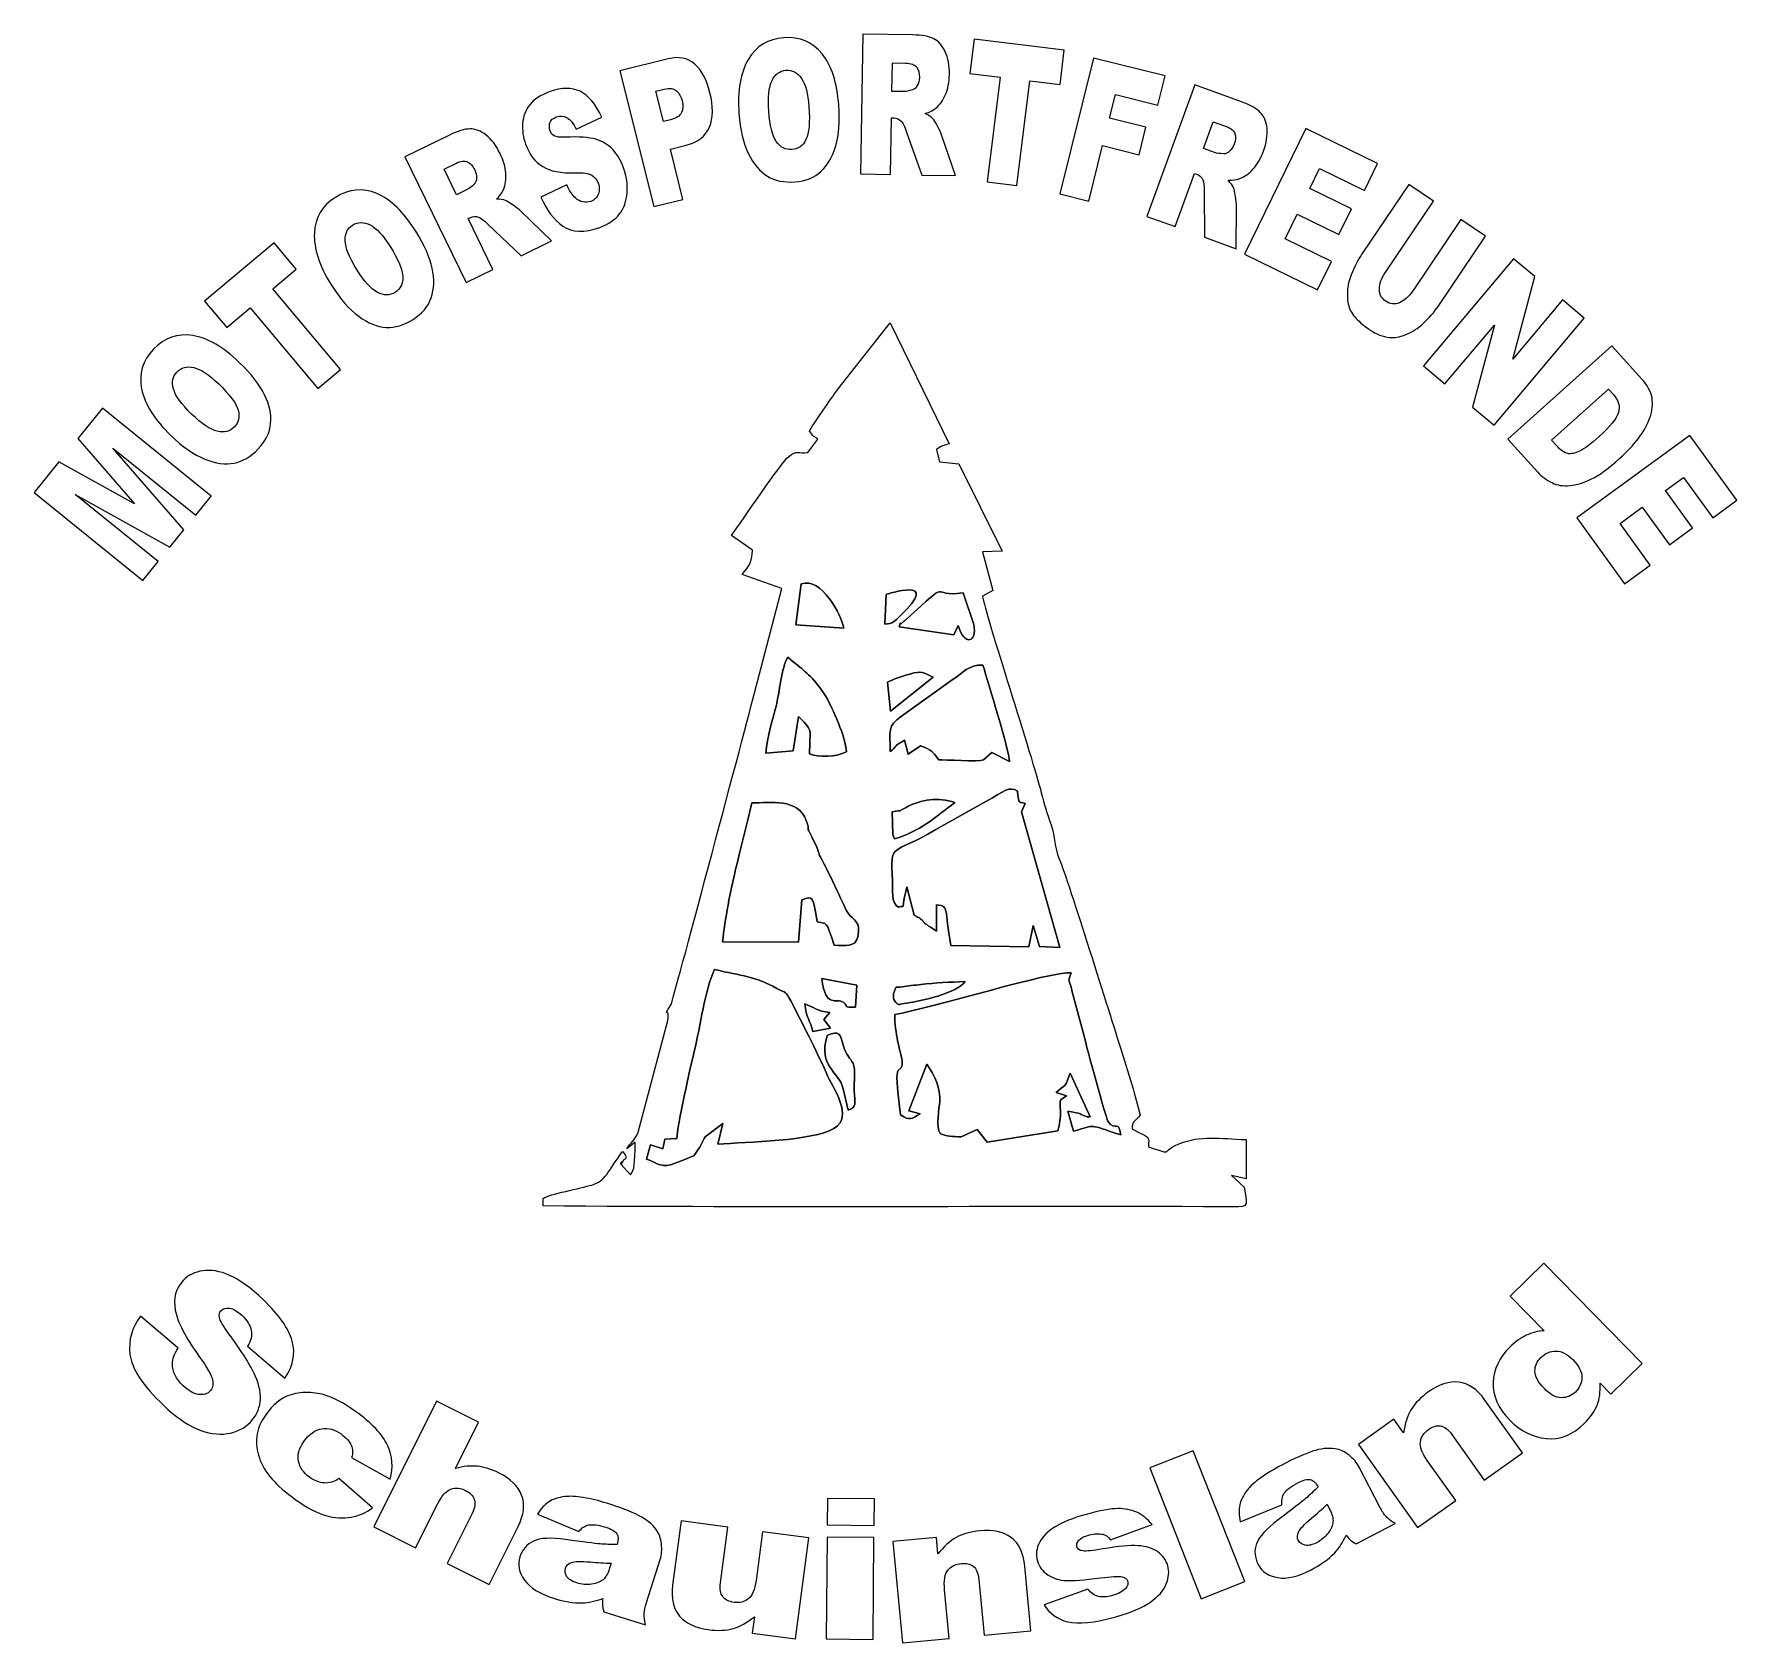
# Model space of a CAD drawing. Header units: centimetres. Extents: x -5 to 7, y -7.5 to 3.9.
import ezdxf

# ---------------------------------------------------------------- set-up
doc = ezdxf.new("R2010")
doc.units = ezdxf.units.CM
doc.header["$MEASUREMENT"] = 0
doc.layers.add('Ebene 1', color=7, linetype='Continuous')

msp = doc.modelspace()

# ---------------------------------------------------------------- linework, layer by layer
at = {"layer": 'Ebene 1'}
for points, knots in [([(-0.06002, 3.32605), (-0.07124, 3.48654), (-0.04916, 3.6137), (0.00641, 3.70732), (0.00641, 3.70732), (0.06197, 3.80116), (0.14484, 3.85182), (0.25519, 3.85953), (0.25519, 3.85953), (0.36822, 3.86744), (0.45841, 3.82957), (0.52572, 3.74616), (0.52572, 3.74616), (0.59305, 3.66252), (0.63217, 3.54148), (0.64323, 3.38327), (0.64323, 3.38327), (0.65127, 3.26834), (0.64457, 3.17331), (0.62299, 3.09795), (0.62299, 3.09795), (0.60142, 3.02259), (0.56668, 2.96265), (0.51912, 2.91813), (0.51912, 2.91813), (0.4714, 2.87361), (0.4099, 2.84884), (0.33449, 2.84357), (0.33449, 2.84357), (0.25798, 2.83822), (0.19335, 2.85141), (0.14061, 2.88315), (0.14061, 2.88315), (0.08802, 2.91514), (0.04333, 2.96815), (0.00683, 3.04244), (0.00683, 3.04244), (-0.02964, 3.1165), (-0.05199, 3.21111), (-0.06002, 3.32605)], [0, 0, 0, 0, 0.09090909, 0.09090909, 0.09090909, 0.09090909, 0.18181818, 0.18181818, 0.18181818, 0.18181818, 0.27272727, 0.27272727, 0.27272727, 0.27272727, 0.36363636, 0.36363636, 0.36363636, 0.36363636, 0.45454545, 0.45454545, 0.45454545, 0.45454545, 0.54545455, 0.54545455, 0.54545455, 0.54545455, 0.63636364, 0.63636364, 0.63636364, 0.63636364, 0.72727273, 0.72727273, 0.72727273, 0.72727273, 0.81818182, 0.81818182, 0.81818182, 0.81818182, 1, 1, 1, 1]), ([(0.79595, 2.89955), (0.79595, 2.89955), (0.81316, 3.88537), (0.81316, 3.88537), (0.81316, 3.88537), (0.81316, 3.88537), (1.16365, 3.87925), (1.16365, 3.87925), (1.16365, 3.87925), (1.22861, 3.87812), (1.27823, 3.86922), (1.31217, 3.85233), (1.31217, 3.85233), (1.34628, 3.83567), (1.37348, 3.80513), (1.39378, 3.76116), (1.39378, 3.76116), (1.4141, 3.71696), (1.42363, 3.66331), (1.42253, 3.60043), (1.42253, 3.60043), (1.42158, 3.54582), (1.41266, 3.49869), (1.39581, 3.45927), (1.39581, 3.45927), (1.37911, 3.41962), (1.35637, 3.38788), (1.32757, 3.36359), (1.32757, 3.36359), (1.30939, 3.3483), (1.28445, 3.33565), (1.25306, 3.32587), (1.25306, 3.32587), (1.27788, 3.31327), (1.29589, 3.30101), (1.30709, 3.28866), (1.30709, 3.28866), (1.31455, 3.2805), (1.3255, 3.26285), (1.33977, 3.23621), (1.33977, 3.23621), (1.35389, 3.20957), (1.36335, 3.18897), (1.36802, 3.17443), (1.36802, 3.17443), (1.36802, 3.17443), (1.46525, 2.88787), (1.46525, 2.88787), (1.46525, 2.88787), (1.46525, 2.88787), (1.22757, 2.89201), (1.22757, 2.89201), (1.22757, 2.89201), (1.22757, 2.89201), (1.12047, 3.19459), (1.12047, 3.19459), (1.12047, 3.19459), (1.10689, 3.23384), (1.09466, 3.25931), (1.08377, 3.27121), (1.08377, 3.27121), (1.06882, 3.28662), (1.05169, 3.2945), (1.03252, 3.29483), (1.03252, 3.29483), (1.03252, 3.29483), (1.01397, 3.29515), (1.01397, 3.29515), (1.01397, 3.29515), (1.01397, 3.29515), (1.007, 2.89586), (1.007, 2.89586), (1.007, 2.89586), (1.007, 2.89586), (0.79595, 2.89955), (0.79595, 2.89955)], [0, 0, 0, 0, 0.05, 0.05, 0.05, 0.05, 0.1, 0.1, 0.1, 0.1, 0.15, 0.15, 0.15, 0.15, 0.2, 0.2, 0.2, 0.2, 0.25, 0.25, 0.25, 0.25, 0.3, 0.3, 0.3, 0.3, 0.35, 0.35, 0.35, 0.35, 0.4, 0.4, 0.4, 0.4, 0.45, 0.45, 0.45, 0.45, 0.5, 0.5, 0.5, 0.5, 0.55, 0.55, 0.55, 0.55, 0.6, 0.6, 0.6, 0.6, 0.65, 0.65, 0.65, 0.65, 0.7, 0.7, 0.7, 0.7, 0.75, 0.75, 0.75, 0.75, 0.8, 0.8, 0.8, 0.8, 0.85, 0.85, 0.85, 0.85, 0.9, 0.9, 0.9, 0.9, 1, 1, 1, 1]), ([(1.59676, 3.84923), (1.59676, 3.84923), (2.23192, 3.77124), (2.23192, 3.77124), (2.23192, 3.77124), (2.23192, 3.77124), (2.20222, 3.52933), (2.20222, 3.52933), (2.20222, 3.52933), (2.20222, 3.52933), (1.98893, 3.55551), (1.98893, 3.55551), (1.98893, 3.55551), (1.98893, 3.55551), (1.89847, 2.81881), (1.89847, 2.81881), (1.89847, 2.81881), (1.89847, 2.81881), (1.6899, 2.84442), (1.6899, 2.84442), (1.6899, 2.84442), (1.6899, 2.84442), (1.78036, 3.58112), (1.78036, 3.58112), (1.78036, 3.58112), (1.78036, 3.58112), (1.56706, 3.60731), (1.56706, 3.60731), (1.56706, 3.60731), (1.56706, 3.60731), (1.59676, 3.84923), (1.59676, 3.84923)], [0, 0, 0, 0, 0.11111111, 0.11111111, 0.11111111, 0.11111111, 0.22222222, 0.22222222, 0.22222222, 0.22222222, 0.33333333, 0.33333333, 0.33333333, 0.33333333, 0.44444444, 0.44444444, 0.44444444, 0.44444444, 0.55555556, 0.55555556, 0.55555556, 0.55555556, 0.66666667, 0.66666667, 0.66666667, 0.66666667, 0.77777778, 0.77777778, 0.77777778, 0.77777778, 1, 1, 1, 1]), ([(-0.89861, 3.62619), (-0.89861, 3.62619), (-0.55908, 3.71084), (-0.55908, 3.71084), (-0.55908, 3.71084), (-0.48513, 3.72928), (-0.42344, 3.7177), (-0.37382, 3.6759), (-0.37382, 3.6759), (-0.32436, 3.63407), (-0.2878, 3.56608), (-0.26432, 3.47187), (-0.26432, 3.47187), (-0.24022, 3.37522), (-0.24148, 3.29449), (-0.26808, 3.23014), (-0.26808, 3.23014), (-0.2946, 3.16558), (-0.34918, 3.12311), (-0.4316, 3.10256), (-0.4316, 3.10256), (-0.4316, 3.10256), (-0.54354, 3.07465), (-0.54354, 3.07465), (-0.54354, 3.07465), (-0.54354, 3.07465), (-0.45526, 2.72057), (-0.45526, 2.72057), (-0.45526, 2.72057), (-0.45526, 2.72057), (-0.66008, 2.6695), (-0.66008, 2.6695), (-0.66008, 2.6695), (-0.66008, 2.6695), (-0.89861, 3.62619), (-0.89861, 3.62619)], [0, 0, 0, 0, 0.1, 0.1, 0.1, 0.1, 0.2, 0.2, 0.2, 0.2, 0.3, 0.3, 0.3, 0.3, 0.4, 0.4, 0.4, 0.4, 0.5, 0.5, 0.5, 0.5, 0.6, 0.6, 0.6, 0.6, 0.7, 0.7, 0.7, 0.7, 0.8, 0.8, 0.8, 0.8, 1, 1, 1, 1]), ([(0.14965, 3.34002), (0.15659, 3.24088), (0.17439, 3.17035), (0.20286, 3.12885), (0.20286, 3.12885), (0.2315, 3.08737), (0.2678, 3.06805), (0.31175, 3.07113), (0.31175, 3.07113), (0.35681, 3.07428), (0.39041, 3.09802), (0.41211, 3.1421), (0.41211, 3.1421), (0.43395, 3.18642), (0.44097, 3.2633), (0.43327, 3.37342), (0.43327, 3.37342), (0.4268, 3.46592), (0.40912, 3.53255), (0.38037, 3.57334), (0.38037, 3.57334), (0.35145, 3.61434), (0.31502, 3.63319), (0.27076, 3.63009), (0.27076, 3.63009), (0.22839, 3.62713), (0.19576, 3.60299), (0.17318, 3.55793), (0.17318, 3.55793), (0.15044, 3.51285), (0.14266, 3.44007), (0.14965, 3.34002)], [0, 0, 0, 0, 0.11111111, 0.11111111, 0.11111111, 0.11111111, 0.22222222, 0.22222222, 0.22222222, 0.22222222, 0.33333333, 0.33333333, 0.33333333, 0.33333333, 0.44444444, 0.44444444, 0.44444444, 0.44444444, 0.55555556, 0.55555556, 0.55555556, 0.55555556, 0.66666667, 0.66666667, 0.66666667, 0.66666667, 0.77777778, 0.77777778, 0.77777778, 0.77777778, 1, 1, 1, 1]), ([(1.01722, 3.48103), (1.01722, 3.48103), (1.10611, 3.47947), (1.10611, 3.47947), (1.10611, 3.47947), (1.11562, 3.47931), (1.13439, 3.48357), (1.16212, 3.49204), (1.16212, 3.49204), (1.17613, 3.49569), (1.18772, 3.50582), (1.19673, 3.52243), (1.19673, 3.52243), (1.20589, 3.53902), (1.21067, 3.55799), (1.21104, 3.57956), (1.21104, 3.57956), (1.2116, 3.61145), (1.20505, 3.63613), (1.1914, 3.65336), (1.1914, 3.65336), (1.17776, 3.67081), (1.15177, 3.67976), (1.11326, 3.68043), (1.11326, 3.68043), (1.11326, 3.68043), (1.02072, 3.68205), (1.02072, 3.68205), (1.02072, 3.68205), (1.02072, 3.68205), (1.01722, 3.48103), (1.01722, 3.48103)], [0, 0, 0, 0, 0.11111111, 0.11111111, 0.11111111, 0.11111111, 0.22222222, 0.22222222, 0.22222222, 0.22222222, 0.33333333, 0.33333333, 0.33333333, 0.33333333, 0.44444444, 0.44444444, 0.44444444, 0.44444444, 0.55555556, 0.55555556, 0.55555556, 0.55555556, 0.66666667, 0.66666667, 0.66666667, 0.66666667, 0.77777778, 0.77777778, 0.77777778, 0.77777778, 1, 1, 1, 1]), ([(2.43887, 3.71654), (2.43887, 3.71654), (2.94353, 3.59071), (2.94353, 3.59071), (2.94353, 3.59071), (2.94353, 3.59071), (2.89223, 3.38495), (2.89223, 3.38495), (2.89223, 3.38495), (2.89223, 3.38495), (2.59239, 3.45971), (2.59239, 3.45971), (2.59239, 3.45971), (2.59239, 3.45971), (2.55074, 3.2927), (2.55074, 3.2927), (2.55074, 3.2927), (2.55074, 3.2927), (2.80723, 3.22875), (2.80723, 3.22875), (2.80723, 3.22875), (2.80723, 3.22875), (2.75892, 3.035), (2.75892, 3.035), (2.75892, 3.035), (2.75892, 3.035), (2.50244, 3.09895), (2.50244, 3.09895), (2.50244, 3.09895), (2.50244, 3.09895), (2.40516, 2.70879), (2.40516, 2.70879), (2.40516, 2.70879), (2.40516, 2.70879), (2.20034, 2.75986), (2.20034, 2.75986), (2.20034, 2.75986), (2.20034, 2.75986), (2.43887, 3.71654), (2.43887, 3.71654)], [0, 0, 0, 0, 0.09090909, 0.09090909, 0.09090909, 0.09090909, 0.18181818, 0.18181818, 0.18181818, 0.18181818, 0.27272727, 0.27272727, 0.27272727, 0.27272727, 0.36363636, 0.36363636, 0.36363636, 0.36363636, 0.45454545, 0.45454545, 0.45454545, 0.45454545, 0.54545455, 0.54545455, 0.54545455, 0.54545455, 0.63636364, 0.63636364, 0.63636364, 0.63636364, 0.72727273, 0.72727273, 0.72727273, 0.72727273, 0.81818182, 0.81818182, 0.81818182, 0.81818182, 1, 1, 1, 1]), ([(-1.45542, 2.73669), (-1.45542, 2.73669), (-1.27399, 2.82202), (-1.27399, 2.82202), (-1.27399, 2.82202), (-1.25395, 2.77948), (-1.23337, 2.74888), (-1.21253, 2.73057), (-1.21253, 2.73057), (-1.17856, 2.70069), (-1.14268, 2.69249), (-1.10486, 2.70626), (-1.10486, 2.70626), (-1.07671, 2.7165), (-1.05843, 2.73391), (-1.05023, 2.75863), (-1.05023, 2.75863), (-1.04187, 2.7834), (-1.04237, 2.80838), (-1.05154, 2.83361), (-1.05154, 2.83361), (-1.06027, 2.85756), (-1.07526, 2.87652), (-1.09661, 2.89024), (-1.09661, 2.89024), (-1.11796, 2.90396), (-1.15805, 2.9094), (-1.21713, 2.9072), (-1.21713, 2.9072), (-1.314, 2.90369), (-1.38931, 2.91878), (-1.44328, 2.95213), (-1.44328, 2.95213), (-1.49746, 2.98516), (-1.53774, 3.03792), (-1.56411, 3.11038), (-1.56411, 3.11038), (-1.58138, 3.15783), (-1.58818, 3.20615), (-1.58451, 3.25536), (-1.58451, 3.25536), (-1.5809, 3.30479), (-1.5644, 3.34841), (-1.53492, 3.38649), (-1.53492, 3.38649), (-1.50545, 3.42458), (-1.45742, 3.45573), (-1.39085, 3.47996), (-1.39085, 3.47996), (-1.3091, 3.50972), (-1.23884, 3.51038), (-1.17986, 3.48178), (-1.17986, 3.48178), (-1.12096, 3.45339), (-1.06999, 3.39257), (-1.02678, 3.29936), (-1.02678, 3.29936), (-1.02678, 3.29936), (-1.20682, 3.21575), (-1.20682, 3.21575), (-1.20682, 3.21575), (-1.22705, 3.25602), (-1.24862, 3.28285), (-1.27131, 3.29609), (-1.27131, 3.29609), (-1.29423, 3.30948), (-1.31957, 3.311), (-1.34742, 3.30087), (-1.34742, 3.30087), (-1.37036, 3.29252), (-1.38519, 3.27906), (-1.3917, 3.26082), (-1.3917, 3.26082), (-1.39821, 3.24257), (-1.39774, 3.2232), (-1.39036, 3.20293), (-1.39036, 3.20293), (-1.38503, 3.18827), (-1.37548, 3.17684), (-1.36178, 3.1684), (-1.36178, 3.1684), (-1.34821, 3.1594), (-1.32209, 3.15622), (-1.2834, 3.15833), (-1.2834, 3.15833), (-1.18721, 3.16281), (-1.11545, 3.15791), (-1.06817, 3.14386), (-1.06817, 3.14386), (-1.02074, 3.12985), (-0.98109, 3.1057), (-0.9492, 3.0709), (-0.9492, 3.0709), (-0.91739, 3.03632), (-0.89225, 2.99369), (-0.8738, 2.943), (-0.8738, 2.943), (-0.85222, 2.8837), (-0.8436, 2.82479), (-0.84795, 2.76631), (-0.84795, 2.76631), (-0.85252, 2.70798), (-0.8702, 2.65832), (-0.90158, 2.61759), (-0.90158, 2.61759), (-0.93281, 2.57691), (-0.97933, 2.54533), (-1.04128, 2.52278), (-1.04128, 2.52278), (-1.14999, 2.48321), (-1.23641, 2.48619), (-1.30032, 2.53156), (-1.30032, 2.53156), (-1.36422, 2.57693), (-1.41592, 2.64531), (-1.45542, 2.73669)], [0, 0, 0, 0, 0.03333333, 0.03333333, 0.03333333, 0.03333333, 0.06666667, 0.06666667, 0.06666667, 0.06666667, 0.1, 0.1, 0.1, 0.1, 0.13333333, 0.13333333, 0.13333333, 0.13333333, 0.16666667, 0.16666667, 0.16666667, 0.16666667, 0.2, 0.2, 0.2, 0.2, 0.23333333, 0.23333333, 0.23333333, 0.23333333, 0.26666667, 0.26666667, 0.26666667, 0.26666667, 0.3, 0.3, 0.3, 0.3, 0.33333333, 0.33333333, 0.33333333, 0.33333333, 0.36666667, 0.36666667, 0.36666667, 0.36666667, 0.4, 0.4, 0.4, 0.4, 0.43333333, 0.43333333, 0.43333333, 0.43333333, 0.46666667, 0.46666667, 0.46666667, 0.46666667, 0.5, 0.5, 0.5, 0.5, 0.53333333, 0.53333333, 0.53333333, 0.53333333, 0.56666667, 0.56666667, 0.56666667, 0.56666667, 0.6, 0.6, 0.6, 0.6, 0.63333333, 0.63333333, 0.63333333, 0.63333333, 0.66666667, 0.66666667, 0.66666667, 0.66666667, 0.7, 0.7, 0.7, 0.7, 0.73333333, 0.73333333, 0.73333333, 0.73333333, 0.76666667, 0.76666667, 0.76666667, 0.76666667, 0.8, 0.8, 0.8, 0.8, 0.83333333, 0.83333333, 0.83333333, 0.83333333, 0.86666667, 0.86666667, 0.86666667, 0.86666667, 0.9, 0.9, 0.9, 0.9, 0.93333333, 0.93333333, 0.93333333, 0.93333333, 1, 1, 1, 1]), ([(-0.59185, 3.26839), (-0.59185, 3.26839), (-0.54157, 3.28093), (-0.54157, 3.28093), (-0.54157, 3.28093), (-0.50189, 3.29082), (-0.47656, 3.30778), (-0.46551, 3.33159), (-0.46551, 3.33159), (-0.45446, 3.3554), (-0.4528, 3.38278), (-0.46052, 3.41373), (-0.46052, 3.41373), (-0.46801, 3.4438), (-0.48126, 3.46746), (-0.50047, 3.4849), (-0.50047, 3.4849), (-0.51953, 3.50238), (-0.54828, 3.50633), (-0.58672, 3.49674), (-0.58672, 3.49674), (-0.58672, 3.49674), (-0.64515, 3.48217), (-0.64515, 3.48217), (-0.64515, 3.48217), (-0.64515, 3.48217), (-0.59185, 3.26839), (-0.59185, 3.26839)], [0, 0, 0, 0, 0.125, 0.125, 0.125, 0.125, 0.25, 0.25, 0.25, 0.25, 0.375, 0.375, 0.375, 0.375, 0.5, 0.5, 0.5, 0.5, 0.625, 0.625, 0.625, 0.625, 0.75, 0.75, 0.75, 0.75, 1, 1, 1, 1]), ([(2.81518, 2.60068), (2.81518, 2.60068), (3.1524, 3.52719), (3.1524, 3.52719), (3.1524, 3.52719), (3.1524, 3.52719), (3.4818, 3.4073), (3.4818, 3.4073), (3.4818, 3.4073), (3.54286, 3.38508), (3.58688, 3.36051), (3.61347, 3.3335), (3.61347, 3.3335), (3.64029, 3.30663), (3.65607, 3.2689), (3.66095, 3.22071), (3.66095, 3.22071), (3.66577, 3.17231), (3.65731, 3.11848), (3.63581, 3.05939), (3.63581, 3.05939), (3.61712, 3.00806), (3.59335, 2.9664), (3.56458, 2.93461), (3.56458, 2.93461), (3.53588, 2.90256), (3.50405, 2.87996), (3.46891, 2.86636), (3.46891, 2.86636), (3.44675, 2.85782), (3.41905, 2.85399), (3.38618, 2.85496), (3.38618, 2.85496), (3.40555, 2.83497), (3.41858, 2.81751), (3.42515, 2.80218), (3.42515, 2.80218), (3.42955, 2.79204), (3.43415, 2.77179), (3.43897, 2.74195), (3.43897, 2.74195), (3.44365, 2.71217), (3.4459, 2.68961), (3.44557, 2.67434), (3.44557, 2.67434), (3.44557, 2.67434), (3.44421, 2.37174), (3.44421, 2.37174), (3.44421, 2.37174), (3.44421, 2.37174), (3.22083, 2.45304), (3.22083, 2.45304), (3.22083, 2.45304), (3.22083, 2.45304), (3.21808, 2.774), (3.21808, 2.774), (3.21808, 2.774), (3.21801, 2.81553), (3.21474, 2.84359), (3.20833, 2.85839), (3.20833, 2.85839), (3.1992, 2.87782), (3.18557, 2.89085), (3.16755, 2.89741), (3.16755, 2.89741), (3.16755, 2.89741), (3.15012, 2.90375), (3.15012, 2.90375), (3.15012, 2.90375), (3.15012, 2.90375), (3.01353, 2.52849), (3.01353, 2.52849), (3.01353, 2.52849), (3.01353, 2.52849), (2.81518, 2.60068), (2.81518, 2.60068)], [0, 0, 0, 0, 0.05, 0.05, 0.05, 0.05, 0.1, 0.1, 0.1, 0.1, 0.15, 0.15, 0.15, 0.15, 0.2, 0.2, 0.2, 0.2, 0.25, 0.25, 0.25, 0.25, 0.3, 0.3, 0.3, 0.3, 0.35, 0.35, 0.35, 0.35, 0.4, 0.4, 0.4, 0.4, 0.45, 0.45, 0.45, 0.45, 0.5, 0.5, 0.5, 0.5, 0.55, 0.55, 0.55, 0.55, 0.6, 0.6, 0.6, 0.6, 0.65, 0.65, 0.65, 0.65, 0.7, 0.7, 0.7, 0.7, 0.75, 0.75, 0.75, 0.75, 0.8, 0.8, 0.8, 0.8, 0.85, 0.85, 0.85, 0.85, 0.9, 0.9, 0.9, 0.9, 1, 1, 1, 1]), ([(3.2137, 3.07844), (3.2137, 3.07844), (3.29725, 3.04803), (3.29725, 3.04803), (3.29725, 3.04803), (3.30618, 3.04478), (3.32532, 3.0427), (3.3543, 3.04168), (3.3543, 3.04168), (3.36874, 3.04058), (3.38299, 3.04638), (3.39691, 3.05915), (3.39691, 3.05915), (3.41098, 3.07185), (3.42167, 3.08824), (3.42904, 3.1085), (3.42904, 3.1085), (3.43995, 3.13848), (3.4418, 3.16394), (3.43451, 3.18468), (3.43451, 3.18468), (3.42729, 3.20562), (3.40562, 3.22254), (3.36943, 3.23571), (3.36943, 3.23571), (3.36943, 3.23571), (3.28247, 3.26737), (3.28247, 3.26737), (3.28247, 3.26737), (3.28247, 3.26737), (3.2137, 3.07844), (3.2137, 3.07844)], [0, 0, 0, 0, 0.11111111, 0.11111111, 0.11111111, 0.11111111, 0.22222222, 0.22222222, 0.22222222, 0.22222222, 0.33333333, 0.33333333, 0.33333333, 0.33333333, 0.44444444, 0.44444444, 0.44444444, 0.44444444, 0.55555556, 0.55555556, 0.55555556, 0.55555556, 0.66666667, 0.66666667, 0.66666667, 0.66666667, 0.77777778, 0.77777778, 0.77777778, 0.77777778, 1, 1, 1, 1]), ([(-1.98324, 2.1338), (-1.98324, 2.1338), (-2.41546, 3.01998), (-2.41546, 3.01998), (-2.41546, 3.01998), (-2.41546, 3.01998), (-2.1004, 3.17365), (-2.1004, 3.17365), (-2.1004, 3.17365), (-2.042, 3.20214), (-1.99375, 3.21673), (-1.95584, 3.2171), (-1.95584, 3.2171), (-1.91789, 3.21773), (-1.87978, 3.20287), (-1.84173, 3.17291), (-1.84173, 3.17291), (-1.80356, 3.14275), (-1.77072, 3.09928), (-1.74315, 3.04275), (-1.74315, 3.04275), (-1.71921, 2.99366), (-1.70575, 2.94762), (-1.70287, 2.90484), (-1.70287, 2.90484), (-1.69975, 2.86194), (-1.70561, 2.82333), (-1.72023, 2.78862), (-1.72023, 2.78862), (-1.72949, 2.76673), (-1.74597, 2.74414), (-1.76951, 2.72117), (-1.76951, 2.72117), (-1.74167, 2.72122), (-1.72006, 2.71848), (-1.70447, 2.71255), (-1.70447, 2.71255), (-1.69412, 2.70866), (-1.67635, 2.69791), (-1.65154, 2.68065), (-1.65154, 2.68065), (-1.62686, 2.66333), (-1.60908, 2.64927), (-1.59833, 2.63843), (-1.59833, 2.63843), (-1.59833, 2.63843), (-1.38159, 2.42725), (-1.38159, 2.42725), (-1.38159, 2.42725), (-1.38159, 2.42725), (-1.59525, 2.32304), (-1.59525, 2.32304), (-1.59525, 2.32304), (-1.59525, 2.32304), (-1.82803, 2.54401), (-1.82803, 2.54401), (-1.82803, 2.54401), (-1.85796, 2.57282), (-1.88042, 2.58996), (-1.89552, 2.59562), (-1.89552, 2.59562), (-1.91584, 2.60256), (-1.93468, 2.6018), (-1.95191, 2.5934), (-1.95191, 2.5934), (-1.95191, 2.5934), (-1.96858, 2.58527), (-1.96858, 2.58527), (-1.96858, 2.58527), (-1.96858, 2.58527), (-1.79352, 2.22633), (-1.79352, 2.22633), (-1.79352, 2.22633), (-1.79352, 2.22633), (-1.98324, 2.1338), (-1.98324, 2.1338)], [0, 0, 0, 0, 0.05, 0.05, 0.05, 0.05, 0.1, 0.1, 0.1, 0.1, 0.15, 0.15, 0.15, 0.15, 0.2, 0.2, 0.2, 0.2, 0.25, 0.25, 0.25, 0.25, 0.3, 0.3, 0.3, 0.3, 0.35, 0.35, 0.35, 0.35, 0.4, 0.4, 0.4, 0.4, 0.45, 0.45, 0.45, 0.45, 0.5, 0.5, 0.5, 0.5, 0.55, 0.55, 0.55, 0.55, 0.6, 0.6, 0.6, 0.6, 0.65, 0.65, 0.65, 0.65, 0.7, 0.7, 0.7, 0.7, 0.75, 0.75, 0.75, 0.75, 0.8, 0.8, 0.8, 0.8, 0.85, 0.85, 0.85, 0.85, 0.9, 0.9, 0.9, 0.9, 1, 1, 1, 1]), ([(3.93394, 3.21951), (3.93394, 3.21951), (4.43987, 2.97276), (4.43987, 2.97276), (4.43987, 2.97276), (4.43987, 2.97276), (4.34751, 2.78339), (4.34751, 2.78339), (4.34751, 2.78339), (4.34751, 2.78339), (4.03131, 2.93761), (4.03131, 2.93761), (4.03131, 2.93761), (4.03131, 2.93761), (3.96248, 2.79652), (3.96248, 2.79652), (3.96248, 2.79652), (3.96248, 2.79652), (4.25562, 2.65355), (4.25562, 2.65355), (4.25562, 2.65355), (4.25562, 2.65355), (4.16749, 2.47285), (4.16749, 2.47285), (4.16749, 2.47285), (4.16749, 2.47285), (3.87435, 2.61582), (3.87435, 2.61582), (3.87435, 2.61582), (3.87435, 2.61582), (3.78923, 2.4413), (3.78923, 2.4413), (3.78923, 2.4413), (3.78923, 2.4413), (4.11484, 2.28249), (4.11484, 2.28249), (4.11484, 2.28249), (4.11484, 2.28249), (4.01705, 2.08199), (4.01705, 2.08199), (4.01705, 2.08199), (4.01705, 2.08199), (3.50172, 2.33333), (3.50172, 2.33333), (3.50172, 2.33333), (3.50172, 2.33333), (3.93394, 3.21951), (3.93394, 3.21951)], [0, 0, 0, 0, 0.07692308, 0.07692308, 0.07692308, 0.07692308, 0.15384615, 0.15384615, 0.15384615, 0.15384615, 0.23076923, 0.23076923, 0.23076923, 0.23076923, 0.30769231, 0.30769231, 0.30769231, 0.30769231, 0.38461538, 0.38461538, 0.38461538, 0.38461538, 0.46153846, 0.46153846, 0.46153846, 0.46153846, 0.53846154, 0.53846154, 0.53846154, 0.53846154, 0.61538462, 0.61538462, 0.61538462, 0.61538462, 0.69230769, 0.69230769, 0.69230769, 0.69230769, 0.76923077, 0.76923077, 0.76923077, 0.76923077, 0.84615385, 0.84615385, 0.84615385, 0.84615385, 1, 1, 1, 1]), ([(-2.05008, 2.75235), (-2.05008, 2.75235), (-1.97017, 2.79133), (-1.97017, 2.79133), (-1.97017, 2.79133), (-1.96162, 2.7955), (-1.94683, 2.80782), (-1.92597, 2.82795), (-1.92597, 2.82795), (-1.91515, 2.83757), (-1.90941, 2.85186), (-1.90893, 2.87074), (-1.90893, 2.87074), (-1.9083, 2.88968), (-1.91266, 2.90875), (-1.92211, 2.92814), (-1.92211, 2.92814), (-1.93609, 2.95681), (-1.95313, 2.97583), (-1.97312, 2.98498), (-1.97312, 2.98498), (-1.99319, 2.99434), (-2.02042, 2.99051), (-2.05503, 2.97363), (-2.05503, 2.97363), (-2.05503, 2.97363), (-2.13822, 2.93305), (-2.13822, 2.93305), (-2.13822, 2.93305), (-2.13822, 2.93305), (-2.05008, 2.75235), (-2.05008, 2.75235)], [0, 0, 0, 0, 0.11111111, 0.11111111, 0.11111111, 0.11111111, 0.22222222, 0.22222222, 0.22222222, 0.22222222, 0.33333333, 0.33333333, 0.33333333, 0.33333333, 0.44444444, 0.44444444, 0.44444444, 0.44444444, 0.55555556, 0.55555556, 0.55555556, 0.55555556, 0.66666667, 0.66666667, 0.66666667, 0.66666667, 0.77777778, 0.77777778, 0.77777778, 0.77777778, 1, 1, 1, 1]), ([(-2.93172, 2.1154), (-3.01699, 2.25184), (-3.05719, 2.37448), (-3.05207, 2.48323), (-3.05207, 2.48323), (-3.04707, 2.59217), (-2.99768, 2.6758), (-2.90387, 2.73442), (-2.90387, 2.73442), (-2.80778, 2.79447), (-2.71037, 2.80337), (-2.61178, 2.76132), (-2.61178, 2.76132), (-2.51307, 2.71908), (-2.4217, 2.63058), (-2.33766, 2.49608), (-2.33766, 2.49608), (-2.2766, 2.39838), (-2.2379, 2.31133), (-2.22158, 2.23466), (-2.22158, 2.23466), (-2.20525, 2.15798), (-2.20778, 2.08876), (-2.22887, 2.02712), (-2.22887, 2.02712), (-2.2501, 1.96541), (-2.29278, 1.91467), (-2.35689, 1.87461), (-2.35689, 1.87461), (-2.42193, 1.83396), (-2.48518, 1.81528), (-2.54666, 1.81854), (-2.54666, 1.81854), (-2.60811, 1.82209), (-2.67246, 1.84792), (-2.73955, 1.89637), (-2.73955, 1.89637), (-2.80653, 1.94465), (-2.87067, 2.01769), (-2.93172, 2.1154)], [0, 0, 0, 0, 0.09090909, 0.09090909, 0.09090909, 0.09090909, 0.18181818, 0.18181818, 0.18181818, 0.18181818, 0.27272727, 0.27272727, 0.27272727, 0.27272727, 0.36363636, 0.36363636, 0.36363636, 0.36363636, 0.45454545, 0.45454545, 0.45454545, 0.45454545, 0.54545455, 0.54545455, 0.54545455, 0.54545455, 0.63636364, 0.63636364, 0.63636364, 0.63636364, 0.72727273, 0.72727273, 0.72727273, 0.72727273, 0.81818182, 0.81818182, 0.81818182, 0.81818182, 1, 1, 1, 1]), ([(5.02618, 2.57784), (5.02618, 2.57784), (5.2004, 2.46034), (5.2004, 2.46034), (5.2004, 2.46034), (5.2004, 2.46034), (4.87198, 1.97343), (4.87198, 1.97343), (4.87198, 1.97343), (4.8395, 1.92529), (4.80344, 1.88317), (4.76418, 1.84736), (4.76418, 1.84736), (4.7248, 1.81136), (4.68323, 1.78487), (4.63934, 1.76769), (4.63934, 1.76769), (4.59544, 1.75051), (4.55705, 1.74374), (4.52389, 1.74701), (4.52389, 1.74701), (4.47779, 1.7518), (4.43091, 1.77014), (4.38348, 1.80213), (4.38348, 1.80213), (4.35602, 1.82065), (4.32799, 1.84371), (4.29926, 1.87111), (4.29926, 1.87111), (4.27053, 1.89852), (4.25078, 1.9279), (4.24013, 1.95916), (4.24013, 1.95916), (4.22949, 1.99043), (4.22531, 2.0273), (4.22784, 2.06989), (4.22784, 2.06989), (4.23024, 2.11256), (4.23908, 2.15228), (4.25418, 2.18915), (4.25418, 2.18915), (4.27845, 2.24836), (4.30412, 2.29804), (4.3312, 2.33819), (4.3312, 2.33819), (4.3312, 2.33819), (4.65962, 2.82509), (4.65962, 2.82509), (4.65962, 2.82509), (4.65962, 2.82509), (4.83383, 2.70758), (4.83383, 2.70758), (4.83383, 2.70758), (4.83383, 2.70758), (4.49758, 2.20907), (4.49758, 2.20907), (4.49758, 2.20907), (4.46755, 2.16455), (4.4526, 2.12397), (4.45275, 2.08761), (4.45275, 2.08761), (4.45288, 2.05097), (4.46806, 2.02246), (4.49827, 2.00208), (4.49827, 2.00208), (4.5281, 1.98196), (4.55996, 1.97847), (4.59373, 1.99169), (4.59373, 1.99169), (4.62724, 2.0048), (4.65939, 2.03405), (4.68993, 2.07933), (4.68993, 2.07933), (4.68993, 2.07933), (5.02618, 2.57784), (5.02618, 2.57784)], [0, 0, 0, 0, 0.05, 0.05, 0.05, 0.05, 0.1, 0.1, 0.1, 0.1, 0.15, 0.15, 0.15, 0.15, 0.2, 0.2, 0.2, 0.2, 0.25, 0.25, 0.25, 0.25, 0.3, 0.3, 0.3, 0.3, 0.35, 0.35, 0.35, 0.35, 0.4, 0.4, 0.4, 0.4, 0.45, 0.45, 0.45, 0.45, 0.5, 0.5, 0.5, 0.5, 0.55, 0.55, 0.55, 0.55, 0.6, 0.6, 0.6, 0.6, 0.65, 0.65, 0.65, 0.65, 0.7, 0.7, 0.7, 0.7, 0.75, 0.75, 0.75, 0.75, 0.8, 0.8, 0.8, 0.8, 0.85, 0.85, 0.85, 0.85, 0.9, 0.9, 0.9, 0.9, 1, 1, 1, 1]), ([(-2.75316, 2.22617), (-2.70049, 2.14189), (-2.65166, 2.08797), (-2.60703, 2.06471), (-2.60703, 2.06471), (-2.56228, 2.04152), (-2.52116, 2.04151), (-2.48379, 2.06486), (-2.48379, 2.06486), (-2.44549, 2.08879), (-2.42697, 2.12553), (-2.4285, 2.17464), (-2.4285, 2.17464), (-2.43003, 2.22403), (-2.45992, 2.2952), (-2.51842, 2.38882), (-2.51842, 2.38882), (-2.56755, 2.46745), (-2.61445, 2.51798), (-2.65898, 2.5405), (-2.65898, 2.5405), (-2.70377, 2.56312), (-2.74478, 2.56266), (-2.78241, 2.53914), (-2.78241, 2.53914), (-2.81843, 2.51664), (-2.8359, 2.48001), (-2.83468, 2.42962), (-2.83468, 2.42962), (-2.83361, 2.37914), (-2.8063, 2.31123), (-2.75316, 2.22617)], [0, 0, 0, 0, 0.11111111, 0.11111111, 0.11111111, 0.11111111, 0.22222222, 0.22222222, 0.22222222, 0.22222222, 0.33333333, 0.33333333, 0.33333333, 0.33333333, 0.44444444, 0.44444444, 0.44444444, 0.44444444, 0.55555556, 0.55555556, 0.55555556, 0.55555556, 0.66666667, 0.66666667, 0.66666667, 0.66666667, 0.77777778, 0.77777778, 0.77777778, 0.77777778, 1, 1, 1, 1]), ([(-3.8262, 2.00392), (-3.8262, 2.00392), (-3.336, 2.41526), (-3.336, 2.41526), (-3.336, 2.41526), (-3.336, 2.41526), (-3.17933, 2.22855), (-3.17933, 2.22855), (-3.17933, 2.22855), (-3.17933, 2.22855), (-3.34394, 2.09042), (-3.34394, 2.09042), (-3.34394, 2.09042), (-3.34394, 2.09042), (-2.86684, 1.52183), (-2.86684, 1.52183), (-2.86684, 1.52183), (-2.86684, 1.52183), (-3.02781, 1.38676), (-3.02781, 1.38676), (-3.02781, 1.38676), (-3.02781, 1.38676), (-3.50492, 1.95535), (-3.50492, 1.95535), (-3.50492, 1.95535), (-3.50492, 1.95535), (-3.66954, 1.81722), (-3.66954, 1.81722), (-3.66954, 1.81722), (-3.66954, 1.81722), (-3.8262, 2.00392), (-3.8262, 2.00392)], [0, 0, 0, 0, 0.11111111, 0.11111111, 0.11111111, 0.11111111, 0.22222222, 0.22222222, 0.22222222, 0.22222222, 0.33333333, 0.33333333, 0.33333333, 0.33333333, 0.44444444, 0.44444444, 0.44444444, 0.44444444, 0.55555556, 0.55555556, 0.55555556, 0.55555556, 0.66666667, 0.66666667, 0.66666667, 0.66666667, 0.77777778, 0.77777778, 0.77777778, 0.77777778, 1, 1, 1, 1]), ([(5.39728, 2.30206), (5.39728, 2.30206), (5.54769, 2.17585), (5.54769, 2.17585), (5.54769, 2.17585), (5.54769, 2.17585), (5.39334, 1.59471), (5.39334, 1.59471), (5.39334, 1.59471), (5.39334, 1.59471), (5.74327, 2.01174), (5.74327, 2.01174), (5.74327, 2.01174), (5.74327, 2.01174), (5.8955, 1.884), (5.8955, 1.884), (5.8955, 1.884), (5.8955, 1.884), (5.26173, 1.1287), (5.26173, 1.1287), (5.26173, 1.1287), (5.26173, 1.1287), (5.1095, 1.25644), (5.1095, 1.25644), (5.1095, 1.25644), (5.1095, 1.25644), (5.26303, 1.83437), (5.26303, 1.83437), (5.26303, 1.83437), (5.26303, 1.83437), (4.91502, 1.41963), (4.91502, 1.41963), (4.91502, 1.41963), (4.91502, 1.41963), (4.76351, 1.54676), (4.76351, 1.54676), (4.76351, 1.54676), (4.76351, 1.54676), (5.39728, 2.30206), (5.39728, 2.30206)], [0, 0, 0, 0, 0.09090909, 0.09090909, 0.09090909, 0.09090909, 0.18181818, 0.18181818, 0.18181818, 0.18181818, 0.27272727, 0.27272727, 0.27272727, 0.27272727, 0.36363636, 0.36363636, 0.36363636, 0.36363636, 0.45454545, 0.45454545, 0.45454545, 0.45454545, 0.54545455, 0.54545455, 0.54545455, 0.54545455, 0.63636364, 0.63636364, 0.63636364, 0.63636364, 0.72727273, 0.72727273, 0.72727273, 0.72727273, 0.81818182, 0.81818182, 0.81818182, 0.81818182, 1, 1, 1, 1]), ([(-4.06338, 1.0565), (-4.17911, 1.16826), (-4.24779, 1.27754), (-4.26913, 1.38429), (-4.26913, 1.38429), (-4.29064, 1.4912), (-4.26294, 1.5843), (-4.1861, 1.66387), (-4.1861, 1.66387), (-4.10739, 1.74538), (-4.01503, 1.77758), (-3.9092, 1.76064), (-3.9092, 1.76064), (-3.8032, 1.74354), (-3.69313, 1.67976), (-3.57905, 1.5696), (-3.57905, 1.5696), (-3.49617, 1.48957), (-3.43756, 1.41446), (-3.40317, 1.34402), (-3.40317, 1.34402), (-3.36878, 1.27357), (-3.35448, 1.20579), (-3.36004, 1.14088), (-3.36004, 1.14088), (-3.36571, 1.07587), (-3.39485, 1.01631), (-3.44736, 0.96193), (-3.44736, 0.96193), (-3.50064, 0.90676), (-3.55749, 0.87332), (-3.61792, 0.86161), (-3.61792, 0.86161), (-3.67841, 0.8502), (-3.74709, 0.85969), (-3.82393, 0.89047), (-3.82393, 0.89047), (-3.90058, 0.92111), (-3.98049, 0.97646), (-4.06338, 1.0565)], [0, 0, 0, 0, 0.09090909, 0.09090909, 0.09090909, 0.09090909, 0.18181818, 0.18181818, 0.18181818, 0.18181818, 0.27272727, 0.27272727, 0.27272727, 0.27272727, 0.36363636, 0.36363636, 0.36363636, 0.36363636, 0.45454545, 0.45454545, 0.45454545, 0.45454545, 0.54545455, 0.54545455, 0.54545455, 0.54545455, 0.63636364, 0.63636364, 0.63636364, 0.63636364, 0.72727273, 0.72727273, 0.72727273, 0.72727273, 0.81818182, 0.81818182, 0.81818182, 0.81818182, 1, 1, 1, 1]), ([(6.09184, 1.68913), (6.09184, 1.68913), (6.30106, 1.45677), (6.30106, 1.45677), (6.30106, 1.45677), (6.3422, 1.41107), (6.36656, 1.36584), (6.374, 1.32157), (6.374, 1.32157), (6.38126, 1.27714), (6.37651, 1.23064), (6.35956, 1.18189), (6.35956, 1.18189), (6.34233, 1.13311), (6.31525, 1.08463), (6.27799, 1.03615), (6.27799, 1.03615), (6.24083, 0.98756), (6.1973, 0.9409), (6.14733, 0.8959), (6.14733, 0.8959), (6.06904, 0.82541), (6.0028, 0.77687), (5.94852, 0.75037), (5.94852, 0.75037), (5.89434, 0.72377), (5.8428, 0.70829), (5.79392, 0.70394), (5.79392, 0.70394), (5.74502, 0.69958), (5.70448, 0.7055), (5.67217, 0.72184), (5.67217, 0.72184), (5.628, 0.74413), (5.59336, 0.76923), (5.56834, 0.79703), (5.56834, 0.79703), (5.56834, 0.79703), (5.35912, 1.02939), (5.35912, 1.02939), (5.35912, 1.02939), (5.35912, 1.02939), (6.09184, 1.68913), (6.09184, 1.68913)], [0, 0, 0, 0, 0.08333333, 0.08333333, 0.08333333, 0.08333333, 0.16666667, 0.16666667, 0.16666667, 0.16666667, 0.25, 0.25, 0.25, 0.25, 0.33333333, 0.33333333, 0.33333333, 0.33333333, 0.41666667, 0.41666667, 0.41666667, 0.41666667, 0.5, 0.5, 0.5, 0.5, 0.58333333, 0.58333333, 0.58333333, 0.58333333, 0.66666667, 0.66666667, 0.66666667, 0.66666667, 0.75, 0.75, 0.75, 0.75, 0.83333333, 0.83333333, 0.83333333, 0.83333333, 1, 1, 1, 1]), ([(-3.9169, 1.20718), (-3.84541, 1.13815), (-3.785, 1.09764), (-3.73607, 1.08586), (-3.73607, 1.08586), (-3.68703, 1.07419), (-3.64712, 1.08413), (-3.61652, 1.11582), (-3.61652, 1.11582), (-3.58515, 1.14831), (-3.57606, 1.18844), (-3.58943, 1.23572), (-3.58943, 1.23572), (-3.60286, 1.28327), (-3.64908, 1.3451), (-3.72849, 1.42178), (-3.72849, 1.42178), (-3.79519, 1.48619), (-3.85292, 1.52388), (-3.90157, 1.53495), (-3.90157, 1.53495), (-3.9505, 1.54607), (-3.99018, 1.5357), (-4.02101, 1.50378), (-4.02101, 1.50378), (-4.05051, 1.47323), (-4.0586, 1.43346), (-4.04524, 1.38486), (-4.04524, 1.38486), (-4.03197, 1.33615), (-3.98905, 1.27686), (-3.9169, 1.20718)], [0, 0, 0, 0, 0.11111111, 0.11111111, 0.11111111, 0.11111111, 0.22222222, 0.22222222, 0.22222222, 0.22222222, 0.33333333, 0.33333333, 0.33333333, 0.33333333, 0.44444444, 0.44444444, 0.44444444, 0.44444444, 0.55555556, 0.55555556, 0.55555556, 0.55555556, 0.66666667, 0.66666667, 0.66666667, 0.66666667, 0.77777778, 0.77777778, 0.77777778, 0.77777778, 1, 1, 1, 1]), ([(6.06667, 1.3837), (6.06667, 1.3837), (5.66653, 1.02342), (5.66653, 1.02342), (5.66653, 1.02342), (5.66653, 1.02342), (5.70111, 0.98502), (5.70111, 0.98502), (5.70111, 0.98502), (5.73058, 0.95228), (5.75687, 0.93373), (5.77979, 0.9292), (5.77979, 0.9292), (5.80277, 0.92494), (5.83077, 0.93054), (5.86397, 0.94614), (5.86397, 0.94614), (5.89734, 0.9619), (5.94314, 0.9961), (6.00181, 1.04893), (6.00181, 1.04893), (6.07941, 1.11881), (6.12461, 1.17528), (6.13746, 1.21863), (6.13746, 1.21863), (6.15031, 1.26198), (6.13846, 1.30396), (6.10187, 1.3446), (6.10187, 1.3446), (6.10187, 1.3446), (6.06667, 1.3837), (6.06667, 1.3837)], [0, 0, 0, 0, 0.11111111, 0.11111111, 0.11111111, 0.11111111, 0.22222222, 0.22222222, 0.22222222, 0.22222222, 0.33333333, 0.33333333, 0.33333333, 0.33333333, 0.44444444, 0.44444444, 0.44444444, 0.44444444, 0.55555556, 0.55555556, 0.55555556, 0.55555556, 0.66666667, 0.66666667, 0.66666667, 0.66666667, 0.77777778, 0.77777778, 0.77777778, 0.77777778, 1, 1, 1, 1]), ([(-5.02737, 0.6544), (-5.02737, 0.6544), (-4.85275, 0.87005), (-4.85275, 0.87005), (-4.85275, 0.87005), (-4.85275, 0.87005), (-4.31999, 0.57465), (-4.31999, 0.57465), (-4.31999, 0.57465), (-4.31999, 0.57465), (-4.7195, 1.03459), (-4.7195, 1.03459), (-4.7195, 1.03459), (-4.7195, 1.03459), (-4.54567, 1.24925), (-4.54567, 1.24925), (-4.54567, 1.24925), (-4.54567, 1.24925), (-3.77943, 0.62876), (-3.77943, 0.62876), (-3.77943, 0.62876), (-3.77943, 0.62876), (-3.88773, 0.49501), (-3.88773, 0.49501), (-3.88773, 0.49501), (-3.88773, 0.49501), (-4.47188, 0.96804), (-4.47188, 0.96804), (-4.47188, 0.96804), (-4.47188, 0.96804), (-3.97131, 0.39181), (-3.97131, 0.39181), (-3.97131, 0.39181), (-3.97131, 0.39181), (-4.06945, 0.27062), (-4.06945, 0.27062), (-4.06945, 0.27062), (-4.06945, 0.27062), (-4.73697, 0.64068), (-4.73697, 0.64068), (-4.73697, 0.64068), (-4.73697, 0.64068), (-4.15282, 0.16766), (-4.15282, 0.16766), (-4.15282, 0.16766), (-4.15282, 0.16766), (-4.26113, 0.0339), (-4.26113, 0.0339), (-4.26113, 0.0339), (-4.26113, 0.0339), (-5.02737, 0.6544), (-5.02737, 0.6544)], [0, 0, 0, 0, 0.07142857, 0.07142857, 0.07142857, 0.07142857, 0.14285714, 0.14285714, 0.14285714, 0.14285714, 0.21428571, 0.21428571, 0.21428571, 0.21428571, 0.28571429, 0.28571429, 0.28571429, 0.28571429, 0.35714286, 0.35714286, 0.35714286, 0.35714286, 0.42857143, 0.42857143, 0.42857143, 0.42857143, 0.5, 0.5, 0.5, 0.5, 0.57142857, 0.57142857, 0.57142857, 0.57142857, 0.64285714, 0.64285714, 0.64285714, 0.64285714, 0.71428571, 0.71428571, 0.71428571, 0.71428571, 0.78571429, 0.78571429, 0.78571429, 0.78571429, 0.85714286, 0.85714286, 0.85714286, 0.85714286, 1, 1, 1, 1]), ([(6.64162, 1.05565), (6.64162, 1.05565), (6.97248, 0.60026), (6.97248, 0.60026), (6.97248, 0.60026), (6.97248, 0.60026), (6.80202, 0.47642), (6.80202, 0.47642), (6.80202, 0.47642), (6.80202, 0.47642), (6.59523, 0.76104), (6.59523, 0.76104), (6.59523, 0.76104), (6.59523, 0.76104), (6.46824, 0.66877), (6.46824, 0.66877), (6.46824, 0.66877), (6.46824, 0.66877), (6.65994, 0.40492), (6.65994, 0.40492), (6.65994, 0.40492), (6.65994, 0.40492), (6.49729, 0.28674), (6.49729, 0.28674), (6.49729, 0.28674), (6.49729, 0.28674), (6.30559, 0.55059), (6.30559, 0.55059), (6.30559, 0.55059), (6.30559, 0.55059), (6.1485, 0.43646), (6.1485, 0.43646), (6.1485, 0.43646), (6.1485, 0.43646), (6.36143, 0.14338), (6.36143, 0.14338), (6.36143, 0.14338), (6.36143, 0.14338), (6.18096, 0.01225), (6.18096, 0.01225), (6.18096, 0.01225), (6.18096, 0.01225), (5.84395, 0.47611), (5.84395, 0.47611), (5.84395, 0.47611), (5.84395, 0.47611), (6.64162, 1.05565), (6.64162, 1.05565)], [0, 0, 0, 0, 0.07692308, 0.07692308, 0.07692308, 0.07692308, 0.15384615, 0.15384615, 0.15384615, 0.15384615, 0.23076923, 0.23076923, 0.23076923, 0.23076923, 0.30769231, 0.30769231, 0.30769231, 0.30769231, 0.38461538, 0.38461538, 0.38461538, 0.38461538, 0.46153846, 0.46153846, 0.46153846, 0.46153846, 0.53846154, 0.53846154, 0.53846154, 0.53846154, 0.61538462, 0.61538462, 0.61538462, 0.61538462, 0.69230769, 0.69230769, 0.69230769, 0.69230769, 0.76923077, 0.76923077, 0.76923077, 0.76923077, 0.84615385, 0.84615385, 0.84615385, 0.84615385, 1, 1, 1, 1]), ([(5.6111, -4.77539), (5.6111, -4.77539), (6.30447, -5.48222), (6.30447, -5.48222), (6.30447, -5.48222), (6.30447, -5.48222), (6.08405, -5.69844), (6.08405, -5.69844), (6.08405, -5.69844), (6.08405, -5.69844), (6.00965, -5.62258), (6.00965, -5.62258), (6.00965, -5.62258), (6.01052, -5.685), (6.00381, -5.73454), (5.98951, -5.77084), (5.98951, -5.77084), (5.97031, -5.81873), (5.93972, -5.86327), (5.89812, -5.90407), (5.89812, -5.90407), (5.81473, -5.98588), (5.72487, -6.02206), (5.62857, -6.01223), (5.62857, -6.01223), (5.53246, -6.00222), (5.44696, -5.95923), (5.37255, -5.88337), (5.37255, -5.88337), (5.28911, -5.79831), (5.24981, -5.70935), (5.25428, -5.61649), (5.25428, -5.61649), (5.25875, -5.52364), (5.29836, -5.44056), (5.37348, -5.36687), (5.37348, -5.36687), (5.41014, -5.33091), (5.44827, -5.30352), (5.48805, -5.28451), (5.48805, -5.28451), (5.52819, -5.26547), (5.56961, -5.25486), (5.61286, -5.2528), (5.61286, -5.2528), (5.61286, -5.2528), (5.37334, -5.00863), (5.37334, -5.00863), (5.37334, -5.00863), (5.37334, -5.00863), (5.6111, -4.77539), (5.6111, -4.77539)], [0, 0, 0, 0, 0.07142857, 0.07142857, 0.07142857, 0.07142857, 0.14285714, 0.14285714, 0.14285714, 0.14285714, 0.21428571, 0.21428571, 0.21428571, 0.21428571, 0.28571429, 0.28571429, 0.28571429, 0.28571429, 0.35714286, 0.35714286, 0.35714286, 0.35714286, 0.42857143, 0.42857143, 0.42857143, 0.42857143, 0.5, 0.5, 0.5, 0.5, 0.57142857, 0.57142857, 0.57142857, 0.57142857, 0.64285714, 0.64285714, 0.64285714, 0.64285714, 0.71428571, 0.71428571, 0.71428571, 0.71428571, 0.78571429, 0.78571429, 0.78571429, 0.78571429, 0.85714286, 0.85714286, 0.85714286, 0.85714286, 1, 1, 1, 1]), ([(-4.27679, -5.14909), (-4.27679, -5.14909), (-4.01204, -5.37566), (-4.01204, -5.37566), (-4.01204, -5.37566), (-4.03904, -5.41487), (-4.0526, -5.45159), (-4.05261, -5.48528), (-4.05261, -5.48528), (-4.05266, -5.54024), (-4.02744, -5.59189), (-3.9766, -5.64022), (-3.9766, -5.64022), (-3.93877, -5.67618), (-3.90256, -5.69661), (-3.868, -5.70116), (-3.868, -5.70116), (-3.83326, -5.70589), (-3.80669, -5.69839), (-3.78812, -5.67884), (-3.78812, -5.67884), (-3.77049, -5.6603), (-3.76422, -5.63446), (-3.76966, -5.60131), (-3.76966, -5.60131), (-3.7751, -5.56815), (-3.80732, -5.51145), (-3.86583, -5.4307), (-3.86583, -5.4307), (-3.96169, -5.29823), (-4.01692, -5.19039), (-4.0321, -5.10695), (-4.0321, -5.10695), (-4.04785, -5.02331), (-4.02904, -4.95341), (-3.97569, -4.89728), (-3.97569, -4.89728), (-3.94074, -4.86053), (-3.8949, -4.83797), (-3.83816, -4.82959), (-3.83816, -4.82959), (-3.78126, -4.82103), (-3.71837, -4.83184), (-3.64915, -4.86204), (-3.64915, -4.86204), (-3.57991, -4.89223), (-3.50057, -4.94986), (-3.41109, -5.03493), (-3.41109, -5.03493), (-3.3012, -5.13939), (-3.23373, -5.23598), (-3.20862, -5.32501), (-3.20862, -5.32501), (-3.18338, -5.41389), (-3.20077, -5.50073), (-3.26057, -5.58569), (-3.26057, -5.58569), (-3.26057, -5.58569), (-3.52212, -5.36057), (-3.52212, -5.36057), (-3.52212, -5.36057), (-3.49777, -5.32171), (-3.48923, -5.28468), (-3.49647, -5.24981), (-3.49647, -5.24981), (-3.50376, -5.21458), (-3.5262, -5.17926), (-3.56363, -5.14367), (-3.56363, -5.14367), (-3.59446, -5.11436), (-3.62311, -5.09762), (-3.64906, -5.09363), (-3.64906, -5.09363), (-3.67499, -5.08965), (-3.69549, -5.09559), (-3.71043, -5.11129), (-3.71043, -5.11129), (-3.72123, -5.12265), (-3.7245, -5.13893), (-3.72063, -5.1601), (-3.72063, -5.1601), (-3.71747, -5.18124), (-3.6961, -5.21808), (-3.65705, -5.27079), (-3.65705, -5.27079), (-3.56079, -5.40205), (-3.49789, -5.50223), (-3.46818, -5.57118), (-3.46818, -5.57118), (-3.43826, -5.64032), (-3.42673, -5.70154), (-3.43407, -5.75497), (-3.43407, -5.75497), (-3.44127, -5.80824), (-3.46352, -5.85449), (-3.50083, -5.89375), (-3.50083, -5.89375), (-3.5445, -5.93968), (-3.60006, -5.96765), (-3.66748, -5.97765), (-3.66748, -5.97765), (-3.73495, -5.98729), (-3.80549, -5.97651), (-3.87939, -5.94442), (-3.87939, -5.94442), (-3.9531, -5.91251), (-4.03147, -5.85707), (-4.11474, -5.77792), (-4.11474, -5.77792), (-4.26087, -5.63901), (-4.33977, -5.51917), (-4.35138, -5.41876), (-4.35138, -5.41876), (-4.36302, -5.31834), (-4.33815, -5.22846), (-4.27679, -5.14909)], [0, 0, 0, 0, 0.03333333, 0.03333333, 0.03333333, 0.03333333, 0.06666667, 0.06666667, 0.06666667, 0.06666667, 0.1, 0.1, 0.1, 0.1, 0.13333333, 0.13333333, 0.13333333, 0.13333333, 0.16666667, 0.16666667, 0.16666667, 0.16666667, 0.2, 0.2, 0.2, 0.2, 0.23333333, 0.23333333, 0.23333333, 0.23333333, 0.26666667, 0.26666667, 0.26666667, 0.26666667, 0.3, 0.3, 0.3, 0.3, 0.33333333, 0.33333333, 0.33333333, 0.33333333, 0.36666667, 0.36666667, 0.36666667, 0.36666667, 0.4, 0.4, 0.4, 0.4, 0.43333333, 0.43333333, 0.43333333, 0.43333333, 0.46666667, 0.46666667, 0.46666667, 0.46666667, 0.5, 0.5, 0.5, 0.5, 0.53333333, 0.53333333, 0.53333333, 0.53333333, 0.56666667, 0.56666667, 0.56666667, 0.56666667, 0.6, 0.6, 0.6, 0.6, 0.63333333, 0.63333333, 0.63333333, 0.63333333, 0.66666667, 0.66666667, 0.66666667, 0.66666667, 0.7, 0.7, 0.7, 0.7, 0.73333333, 0.73333333, 0.73333333, 0.73333333, 0.76666667, 0.76666667, 0.76666667, 0.76666667, 0.8, 0.8, 0.8, 0.8, 0.83333333, 0.83333333, 0.83333333, 0.83333333, 0.86666667, 0.86666667, 0.86666667, 0.86666667, 0.9, 0.9, 0.9, 0.9, 0.93333333, 0.93333333, 0.93333333, 0.93333333, 1, 1, 1, 1]), ([(5.81525, -5.45557), (5.77571, -5.41527), (5.73593, -5.39521), (5.69624, -5.39538), (5.69624, -5.39538), (5.6564, -5.39539), (5.62089, -5.41085), (5.58974, -5.44142), (5.58974, -5.44142), (5.56253, -5.4681), (5.54903, -5.50008), (5.54923, -5.53735), (5.54923, -5.53735), (5.54944, -5.57426), (5.57148, -5.61527), (5.61554, -5.66018), (5.61554, -5.66018), (5.6567, -5.70214), (5.69619, -5.72346), (5.73452, -5.72427), (5.73452, -5.72427), (5.77264, -5.7253), (5.80584, -5.71179), (5.83383, -5.68433), (5.83383, -5.68433), (5.8638, -5.65494), (5.87895, -5.62069), (5.87986, -5.58138), (5.87986, -5.58138), (5.8804, -5.5421), (5.85899, -5.50016), (5.81525, -5.45557)], [0, 0, 0, 0, 0.11111111, 0.11111111, 0.11111111, 0.11111111, 0.22222222, 0.22222222, 0.22222222, 0.22222222, 0.33333333, 0.33333333, 0.33333333, 0.33333333, 0.44444444, 0.44444444, 0.44444444, 0.44444444, 0.55555556, 0.55555556, 0.55555556, 0.55555556, 0.66666667, 0.66666667, 0.66666667, 0.66666667, 0.77777778, 0.77777778, 0.77777778, 0.77777778, 1, 1, 1, 1]), ([(4.30565, -6.05462), (4.30565, -6.05462), (4.55582, -5.8765), (4.55582, -5.8765), (4.55582, -5.8765), (4.55582, -5.8765), (4.6236, -5.97169), (4.6236, -5.97169), (4.6236, -5.97169), (4.63314, -5.90605), (4.65092, -5.8515), (4.67728, -5.80757), (4.67728, -5.80757), (4.70362, -5.76362), (4.74396, -5.72218), (4.79886, -5.68309), (4.79886, -5.68309), (4.87309, -5.63023), (4.94403, -5.60747), (5.01243, -5.6145), (5.01243, -5.6145), (5.08048, -5.62151), (5.14204, -5.66368), (5.19698, -5.74086), (5.19698, -5.74086), (5.19698, -5.74086), (5.46165, -6.1126), (5.46165, -6.1126), (5.46165, -6.1126), (5.46165, -6.1126), (5.19166, -6.30482), (5.19166, -6.30482), (5.19166, -6.30482), (5.19166, -6.30482), (4.96269, -5.9832), (4.96269, -5.9832), (4.96269, -5.9832), (4.93648, -5.9464), (4.90994, -5.92625), (4.88292, -5.92258), (4.88292, -5.92258), (4.85589, -5.91891), (4.82768, -5.9274), (4.79844, -5.94821), (4.79844, -5.94821), (4.76625, -5.97113), (4.74729, -6.00018), (4.74183, -6.03491), (4.74183, -6.03491), (4.73651, -6.06982), (4.75259, -6.11382), (4.79056, -6.16715), (4.79056, -6.16715), (4.79056, -6.16715), (4.99052, -6.44803), (4.99052, -6.44803), (4.99052, -6.44803), (4.99052, -6.44803), (4.72189, -6.63928), (4.72189, -6.63928), (4.72189, -6.63928), (4.72189, -6.63928), (4.30565, -6.05462), (4.30565, -6.05462)], [0, 0, 0, 0, 0.05882353, 0.05882353, 0.05882353, 0.05882353, 0.11764706, 0.11764706, 0.11764706, 0.11764706, 0.17647059, 0.17647059, 0.17647059, 0.17647059, 0.23529412, 0.23529412, 0.23529412, 0.23529412, 0.29411765, 0.29411765, 0.29411765, 0.29411765, 0.35294118, 0.35294118, 0.35294118, 0.35294118, 0.41176471, 0.41176471, 0.41176471, 0.41176471, 0.47058824, 0.47058824, 0.47058824, 0.47058824, 0.52941176, 0.52941176, 0.52941176, 0.52941176, 0.58823529, 0.58823529, 0.58823529, 0.58823529, 0.64705882, 0.64705882, 0.64705882, 0.64705882, 0.70588235, 0.70588235, 0.70588235, 0.70588235, 0.76470588, 0.76470588, 0.76470588, 0.76470588, 0.82352941, 0.82352941, 0.82352941, 0.82352941, 0.88235294, 0.88235294, 0.88235294, 0.88235294, 1, 1, 1, 1]), ([(-2.87936, -6.2948), (-2.87936, -6.2948), (-2.64143, -6.50052), (-2.64143, -6.50052), (-2.64143, -6.50052), (-2.68734, -6.53484), (-2.73773, -6.5569), (-2.79318, -6.56656), (-2.79318, -6.56656), (-2.84828, -6.57621), (-2.90748, -6.57213), (-2.97024, -6.55449), (-2.97024, -6.55449), (-3.03275, -6.537), (-3.10255, -6.50071), (-3.1794, -6.44579), (-3.1794, -6.44579), (-3.25378, -6.39264), (-3.31142, -6.34268), (-3.35269, -6.2959), (-3.35269, -6.2959), (-3.39358, -6.24912), (-3.42265, -6.20002), (-3.43989, -6.14861), (-3.43989, -6.14861), (-3.45703, -6.09754), (-3.46318, -6.04725), (-3.45849, -5.99793), (-3.45849, -5.99793), (-3.45378, -5.94859), (-3.43093, -5.89523), (-3.38979, -5.83767), (-3.38979, -5.83767), (-3.34691, -5.77767), (-3.29877, -5.73643), (-3.24574, -5.714), (-3.24574, -5.714), (-3.20672, -5.69741), (-3.16324, -5.68881), (-3.11539, -5.68788), (-3.11539, -5.68788), (-3.06755, -5.68694), (-3.02318, -5.69231), (-2.9821, -5.70467), (-2.9821, -5.70467), (-2.91688, -5.72407), (-2.84348, -5.76294), (-2.76191, -5.82122), (-2.76191, -5.82122), (-2.64754, -5.90296), (-2.57277, -5.98216), (-2.53704, -6.05898), (-2.53704, -6.05898), (-2.50144, -6.13599), (-2.49493, -6.2157), (-2.51742, -6.29849), (-2.51742, -6.29849), (-2.51742, -6.29849), (-2.78964, -6.14644), (-2.78964, -6.14644), (-2.78964, -6.14644), (-2.77968, -6.11589), (-2.78066, -6.08685), (-2.79246, -6.05917), (-2.79246, -6.05917), (-2.80437, -6.03167), (-2.8279, -6.00523), (-2.86317, -5.98002), (-2.86317, -5.98002), (-2.90745, -5.94838), (-2.9529, -5.936), (-2.99944, -5.94269), (-2.99944, -5.94269), (-3.04588, -5.94973), (-3.08827, -5.98006), (-3.12686, -6.03406), (-3.12686, -6.03406), (-3.16117, -6.08207), (-3.17345, -6.12824), (-3.16409, -6.17261), (-3.16409, -6.17261), (-3.15473, -6.21699), (-3.12896, -6.25409), (-3.08672, -6.28428), (-3.08672, -6.28428), (-3.05167, -6.30932), (-3.01665, -6.32301), (-2.98224, -6.32523), (-2.98224, -6.32523), (-2.94747, -6.32742), (-2.91338, -6.31721), (-2.87936, -6.2948)], [0, 0, 0, 0, 0.04166667, 0.04166667, 0.04166667, 0.04166667, 0.08333333, 0.08333333, 0.08333333, 0.08333333, 0.125, 0.125, 0.125, 0.125, 0.16666667, 0.16666667, 0.16666667, 0.16666667, 0.20833333, 0.20833333, 0.20833333, 0.20833333, 0.25, 0.25, 0.25, 0.25, 0.29166667, 0.29166667, 0.29166667, 0.29166667, 0.33333333, 0.33333333, 0.33333333, 0.33333333, 0.375, 0.375, 0.375, 0.375, 0.41666667, 0.41666667, 0.41666667, 0.41666667, 0.45833333, 0.45833333, 0.45833333, 0.45833333, 0.5, 0.5, 0.5, 0.5, 0.54166667, 0.54166667, 0.54166667, 0.54166667, 0.58333333, 0.58333333, 0.58333333, 0.58333333, 0.625, 0.625, 0.625, 0.625, 0.66666667, 0.66666667, 0.66666667, 0.66666667, 0.70833333, 0.70833333, 0.70833333, 0.70833333, 0.75, 0.75, 0.75, 0.75, 0.79166667, 0.79166667, 0.79166667, 0.79166667, 0.83333333, 0.83333333, 0.83333333, 0.83333333, 0.875, 0.875, 0.875, 0.875, 0.91666667, 0.91666667, 0.91666667, 0.91666667, 1, 1, 1, 1]), ([(-2.19069, -5.74915), (-2.19069, -5.74915), (-1.8957, -5.89656), (-1.8957, -5.89656), (-1.8957, -5.89656), (-1.8957, -5.89656), (-2.05858, -6.22251), (-2.05858, -6.22251), (-2.05858, -6.22251), (-2.00114, -6.20767), (-1.94891, -6.20259), (-1.90196, -6.2075), (-1.90196, -6.2075), (-1.85514, -6.21209), (-1.8045, -6.22811), (-1.75065, -6.25503), (-1.75065, -6.25503), (-1.67059, -6.29503), (-1.6178, -6.34692), (-1.59214, -6.4105), (-1.59214, -6.4105), (-1.56659, -6.47428), (-1.57483, -6.54823), (-1.61697, -6.63256), (-1.61697, -6.63256), (-1.61697, -6.63256), (-1.82094, -7.04077), (-1.82094, -7.04077), (-1.82094, -7.04077), (-1.82094, -7.04077), (-2.11741, -6.89263), (-2.11741, -6.89263), (-2.11741, -6.89263), (-2.11741, -6.89263), (-1.94093, -6.53946), (-1.94093, -6.53946), (-1.94093, -6.53946), (-1.92074, -6.49905), (-1.91541, -6.46615), (-1.92487, -6.44057), (-1.92487, -6.44057), (-1.93431, -6.41498), (-1.95504, -6.39406), (-1.98715, -6.37801), (-1.98715, -6.37801), (-2.02248, -6.36036), (-2.05704, -6.35725), (-2.09028, -6.36874), (-2.09028, -6.36874), (-2.12359, -6.38043), (-2.15491, -6.41528), (-2.18416, -6.47383), (-2.18416, -6.47383), (-2.18416, -6.47383), (-2.33827, -6.78227), (-2.33827, -6.78227), (-2.33827, -6.78227), (-2.33827, -6.78227), (-2.63326, -6.63487), (-2.63326, -6.63487), (-2.63326, -6.63487), (-2.63326, -6.63487), (-2.19069, -5.74915), (-2.19069, -5.74915)], [0, 0, 0, 0, 0.05882353, 0.05882353, 0.05882353, 0.05882353, 0.11764706, 0.11764706, 0.11764706, 0.11764706, 0.17647059, 0.17647059, 0.17647059, 0.17647059, 0.23529412, 0.23529412, 0.23529412, 0.23529412, 0.29411765, 0.29411765, 0.29411765, 0.29411765, 0.35294118, 0.35294118, 0.35294118, 0.35294118, 0.41176471, 0.41176471, 0.41176471, 0.41176471, 0.47058824, 0.47058824, 0.47058824, 0.47058824, 0.52941176, 0.52941176, 0.52941176, 0.52941176, 0.58823529, 0.58823529, 0.58823529, 0.58823529, 0.64705882, 0.64705882, 0.64705882, 0.64705882, 0.70588235, 0.70588235, 0.70588235, 0.70588235, 0.76470588, 0.76470588, 0.76470588, 0.76470588, 0.82352941, 0.82352941, 0.82352941, 0.82352941, 0.88235294, 0.88235294, 0.88235294, 0.88235294, 1, 1, 1, 1]), ([(2.83454, -6.21955), (2.83454, -6.21955), (3.14145, -6.09896), (3.14145, -6.09896), (3.14145, -6.09896), (3.14145, -6.09896), (3.50353, -7.02052), (3.50353, -7.02052), (3.50353, -7.02052), (3.50353, -7.02052), (3.1966, -7.1411), (3.1966, -7.1411), (3.1966, -7.1411), (3.1966, -7.1411), (2.83454, -6.21955), (2.83454, -6.21955)], [0, 0, 0, 0, 0.2, 0.2, 0.2, 0.2, 0.4, 0.4, 0.4, 0.4, 0.6, 0.6, 0.6, 0.6, 1, 1, 1, 1]), ([(3.76502, -6.47941), (3.76502, -6.47941), (3.47288, -6.6), (3.47288, -6.6), (3.47288, -6.6), (3.46216, -6.55362), (3.46068, -6.51361), (3.46842, -6.47998), (3.46842, -6.47998), (3.47606, -6.44615), (3.49397, -6.41113), (3.52253, -6.37448), (3.52253, -6.37448), (3.54278, -6.34812), (3.57455, -6.31942), (3.61785, -6.28835), (3.61785, -6.28835), (3.66116, -6.25728), (3.71008, -6.22745), (3.76474, -6.19906), (3.76474, -6.19906), (3.85223, -6.15361), (3.92445, -6.12129), (3.98188, -6.10185), (3.98188, -6.10185), (4.03909, -6.08252), (4.09236, -6.07667), (4.14114, -6.08431), (4.14114, -6.08431), (4.1755, -6.08932), (4.20839, -6.1047), (4.23971, -6.13025), (4.23971, -6.13025), (4.27128, -6.15566), (4.29475, -6.18347), (4.31036, -6.21354), (4.31036, -6.21354), (4.31036, -6.21354), (4.45655, -6.49496), (4.45655, -6.49496), (4.45655, -6.49496), (4.47216, -6.52504), (4.48659, -6.54741), (4.50006, -6.56197), (4.50006, -6.56197), (4.51329, -6.57666), (4.53461, -6.59311), (4.56351, -6.61161), (4.56351, -6.61161), (4.56351, -6.61161), (4.28974, -6.7538), (4.28974, -6.7538), (4.28974, -6.7538), (4.27021, -6.74317), (4.25673, -6.7346), (4.24884, -6.72778), (4.24884, -6.72778), (4.24118, -6.72085), (4.23084, -6.70934), (4.21797, -6.69292), (4.21797, -6.69292), (4.19566, -6.74346), (4.16905, -6.78507), (4.13785, -6.8179), (4.13785, -6.8179), (4.09527, -6.86235), (4.0398, -6.90233), (3.97142, -6.93786), (3.97142, -6.93786), (3.88049, -6.98508), (3.80223, -7.0034), (3.7368, -6.99246), (3.7368, -6.99246), (3.67122, -6.98185), (3.62506, -6.95052), (3.59829, -6.89898), (3.59829, -6.89898), (3.57312, -6.8505), (3.56931, -6.80182), (3.58712, -6.75285), (3.58712, -6.75285), (3.60493, -6.70385), (3.65556, -6.64795), (3.73912, -6.58532), (3.73912, -6.58532), (3.83911, -6.51001), (3.9035, -6.46019), (3.93217, -6.43571), (3.93217, -6.43571), (3.96095, -6.4114), (3.99049, -6.38385), (4.0205, -6.35294), (4.0205, -6.35294), (4.00488, -6.32287), (3.9867, -6.30582), (3.96548, -6.30153), (3.96548, -6.30153), (3.94451, -6.29709), (3.91544, -6.30466), (3.8782, -6.32401), (3.8782, -6.32401), (3.83041, -6.34883), (3.79791, -6.37376), (3.78058, -6.39912), (3.78058, -6.39912), (3.76727, -6.41903), (3.76209, -6.44561), (3.76502, -6.47941)], [0, 0, 0, 0, 0.03571429, 0.03571429, 0.03571429, 0.03571429, 0.07142857, 0.07142857, 0.07142857, 0.07142857, 0.10714286, 0.10714286, 0.10714286, 0.10714286, 0.14285714, 0.14285714, 0.14285714, 0.14285714, 0.17857143, 0.17857143, 0.17857143, 0.17857143, 0.21428571, 0.21428571, 0.21428571, 0.21428571, 0.25, 0.25, 0.25, 0.25, 0.28571429, 0.28571429, 0.28571429, 0.28571429, 0.32142857, 0.32142857, 0.32142857, 0.32142857, 0.35714286, 0.35714286, 0.35714286, 0.35714286, 0.39285714, 0.39285714, 0.39285714, 0.39285714, 0.42857143, 0.42857143, 0.42857143, 0.42857143, 0.46428571, 0.46428571, 0.46428571, 0.46428571, 0.5, 0.5, 0.5, 0.5, 0.53571429, 0.53571429, 0.53571429, 0.53571429, 0.57142857, 0.57142857, 0.57142857, 0.57142857, 0.60714286, 0.60714286, 0.60714286, 0.60714286, 0.64285714, 0.64285714, 0.64285714, 0.64285714, 0.67857143, 0.67857143, 0.67857143, 0.67857143, 0.71428571, 0.71428571, 0.71428571, 0.71428571, 0.75, 0.75, 0.75, 0.75, 0.78571429, 0.78571429, 0.78571429, 0.78571429, 0.82142857, 0.82142857, 0.82142857, 0.82142857, 0.85714286, 0.85714286, 0.85714286, 0.85714286, 0.89285714, 0.89285714, 0.89285714, 0.89285714, 0.92857143, 0.92857143, 0.92857143, 0.92857143, 1, 1, 1, 1]), ([(-1.18869, -6.66706), (-1.18869, -6.66706), (-1.48053, -6.54575), (-1.48053, -6.54575), (-1.48053, -6.54575), (-1.45531, -6.50538), (-1.42807, -6.47604), (-1.39881, -6.45774), (-1.39881, -6.45774), (-1.3695, -6.43921), (-1.33207, -6.42712), (-1.28595, -6.4214), (-1.28595, -6.4214), (-1.253, -6.41708), (-1.21024, -6.41924), (-1.15764, -6.4279), (-1.15764, -6.4279), (-1.10506, -6.43655), (-1.04937, -6.45005), (-0.99065, -6.46862), (-0.99065, -6.46862), (-0.89664, -6.49835), (-0.82272, -6.52657), (-0.76836, -6.55343), (-0.76836, -6.55343), (-0.71425, -6.58021), (-0.67243, -6.61375), (-0.64335, -6.65365), (-0.64335, -6.65365), (-0.6226, -6.68148), (-0.61022, -6.71561), (-0.60613, -6.75583), (-0.60613, -6.75583), (-0.60179, -6.79611), (-0.60485, -6.83237), (-0.61507, -6.86468), (-0.61507, -6.86468), (-0.61507, -6.86468), (-0.7107, -7.16704), (-0.7107, -7.16704), (-0.7107, -7.16704), (-0.72092, -7.19935), (-0.72655, -7.22537), (-0.72731, -7.24519), (-0.72731, -7.24519), (-0.72834, -7.26493), (-0.72491, -7.29164), (-0.71755, -7.32514), (-0.71755, -7.32514), (-0.71755, -7.32514), (-1.01168, -7.23212), (-1.01168, -7.23212), (-1.01168, -7.23212), (-1.01797, -7.21079), (-1.02144, -7.19519), (-1.02221, -7.1848), (-1.02221, -7.1848), (-1.02271, -7.17448), (-1.02189, -7.15904), (-1.01938, -7.13832), (-1.01938, -7.13832), (-1.07089, -7.15828), (-1.11914, -7.16889), (-1.16441, -7.17004), (-1.16441, -7.17004), (-1.22594, -7.17137), (-1.29344, -7.16041), (-1.36692, -7.13717), (-1.36692, -7.13717), (-1.4646, -7.10628), (-1.53289, -7.06389), (-1.57143, -7.00989), (-1.57143, -7.00989), (-1.61029, -6.95602), (-1.62077, -6.90122), (-1.60326, -6.84584), (-1.60326, -6.84584), (-1.58678, -6.79375), (-1.55505, -6.75666), (-1.50782, -6.73461), (-1.50782, -6.73461), (-1.46059, -6.71257), (-1.38525, -6.70884), (-1.28189, -6.72364), (-1.28189, -6.72364), (-1.15793, -6.74109), (-1.07718, -6.75139), (-1.03959, -6.75435), (-1.03959, -6.75435), (-1.00206, -6.75751), (-0.96167, -6.75893), (-0.91861, -6.75828), (-0.91861, -6.75828), (-0.90839, -6.72598), (-0.9092, -6.70107), (-0.92115, -6.68302), (-0.92115, -6.68302), (-0.93285, -6.66506), (-0.95874, -6.64986), (-0.99877, -6.6372), (-0.99877, -6.6372), (-1.05012, -6.62097), (-1.09072, -6.61561), (-1.1209, -6.6213), (-1.1209, -6.6213), (-1.14441, -6.62595), (-1.16686, -6.64109), (-1.18869, -6.66706)], [0, 0, 0, 0, 0.03571429, 0.03571429, 0.03571429, 0.03571429, 0.07142857, 0.07142857, 0.07142857, 0.07142857, 0.10714286, 0.10714286, 0.10714286, 0.10714286, 0.14285714, 0.14285714, 0.14285714, 0.14285714, 0.17857143, 0.17857143, 0.17857143, 0.17857143, 0.21428571, 0.21428571, 0.21428571, 0.21428571, 0.25, 0.25, 0.25, 0.25, 0.28571429, 0.28571429, 0.28571429, 0.28571429, 0.32142857, 0.32142857, 0.32142857, 0.32142857, 0.35714286, 0.35714286, 0.35714286, 0.35714286, 0.39285714, 0.39285714, 0.39285714, 0.39285714, 0.42857143, 0.42857143, 0.42857143, 0.42857143, 0.46428571, 0.46428571, 0.46428571, 0.46428571, 0.5, 0.5, 0.5, 0.5, 0.53571429, 0.53571429, 0.53571429, 0.53571429, 0.57142857, 0.57142857, 0.57142857, 0.57142857, 0.60714286, 0.60714286, 0.60714286, 0.60714286, 0.64285714, 0.64285714, 0.64285714, 0.64285714, 0.67857143, 0.67857143, 0.67857143, 0.67857143, 0.71428571, 0.71428571, 0.71428571, 0.71428571, 0.75, 0.75, 0.75, 0.75, 0.78571429, 0.78571429, 0.78571429, 0.78571429, 0.82142857, 0.82142857, 0.82142857, 0.82142857, 0.85714286, 0.85714286, 0.85714286, 0.85714286, 0.89285714, 0.89285714, 0.89285714, 0.89285714, 0.92857143, 0.92857143, 0.92857143, 0.92857143, 1, 1, 1, 1]), ([(0.56425, -6.43455), (0.56425, -6.43455), (0.894, -6.43772), (0.894, -6.43772), (0.894, -6.43772), (0.894, -6.43772), (0.89221, -6.62441), (0.89221, -6.62441), (0.89221, -6.62441), (0.89221, -6.62441), (0.56245, -6.62123), (0.56245, -6.62123), (0.56245, -6.62123), (0.56245, -6.62123), (0.56425, -6.43455), (0.56425, -6.43455)], [0, 0, 0, 0, 0.2, 0.2, 0.2, 0.2, 0.4, 0.4, 0.4, 0.4, 0.6, 0.6, 0.6, 0.6, 1, 1, 1, 1]), ([(4.08425, -6.47565), (4.05033, -6.5086), (4.01394, -6.54101), (3.97496, -6.5732), (3.97496, -6.5732), (3.92254, -6.61731), (3.8916, -6.64999), (3.88262, -6.67103), (3.88262, -6.67103), (3.8731, -6.69285), (3.87287, -6.71219), (3.88169, -6.72917), (3.88169, -6.72917), (3.89178, -6.7486), (3.90816, -6.76035), (3.93047, -6.76435), (3.93047, -6.76435), (3.95301, -6.76822), (3.97974, -6.76213), (4.01086, -6.74596), (4.01086, -6.74596), (4.04345, -6.72903), (4.07033, -6.70649), (4.0916, -6.67856), (4.0916, -6.67856), (4.11265, -6.65075), (4.12411, -6.62428), (4.12588, -6.59894), (4.12588, -6.59894), (4.12766, -6.5736), (4.12058, -6.5456), (4.10465, -6.51493), (4.10465, -6.51493), (4.10465, -6.51493), (4.08425, -6.47565), (4.08425, -6.47565)], [0, 0, 0, 0, 0.1, 0.1, 0.1, 0.1, 0.2, 0.2, 0.2, 0.2, 0.3, 0.3, 0.3, 0.3, 0.4, 0.4, 0.4, 0.4, 0.5, 0.5, 0.5, 0.5, 0.6, 0.6, 0.6, 0.6, 0.7, 0.7, 0.7, 0.7, 0.8, 0.8, 0.8, 0.8, 1, 1, 1, 1]), ([(0.33871, -7.42345), (0.33871, -7.42345), (0.03344, -7.38298), (0.03344, -7.38298), (0.03344, -7.38298), (0.03344, -7.38298), (0.04863, -7.26828), (0.04863, -7.26828), (0.04863, -7.26828), (-0.00308, -7.30956), (-0.05326, -7.33709), (-0.10192, -7.3511), (-0.10192, -7.3511), (-0.15085, -7.36506), (-0.20886, -7.3676), (-0.2762, -7.35868), (-0.2762, -7.35868), (-0.36601, -7.34677), (-0.43313, -7.3151), (-0.47836, -7.2633), (-0.47836, -7.2633), (-0.52335, -7.21176), (-0.53963, -7.13917), (-0.52725, -7.04572), (-0.52725, -7.04572), (-0.52725, -7.04572), (-0.4672, -6.59265), (-0.4672, -6.59265), (-0.4672, -6.59265), (-0.4672, -6.59265), (-0.13865, -6.63619), (-0.13865, -6.63619), (-0.13865, -6.63619), (-0.13865, -6.63619), (-0.19061, -7.02826), (-0.19061, -7.02826), (-0.19061, -7.02826), (-0.19652, -7.07282), (-0.19087, -7.10588), (-0.17368, -7.12745), (-0.17368, -7.12745), (-0.15646, -7.1488), (-0.13004, -7.16184), (-0.09446, -7.16656), (-0.09446, -7.16656), (-0.05584, -7.17167), (-0.02241, -7.16331), (0.0058, -7.14171), (0.0058, -7.14171), (0.03376, -7.11985), (0.05206, -7.07648), (0.06066, -7.01159), (0.06066, -7.01159), (0.06066, -7.01159), (0.10611, -6.66864), (0.10611, -6.66864), (0.10611, -6.66864), (0.10611, -6.66864), (0.43301, -6.71197), (0.43301, -6.71197), (0.43301, -6.71197), (0.43301, -6.71197), (0.33871, -7.42345), (0.33871, -7.42345)], [0, 0, 0, 0, 0.05882353, 0.05882353, 0.05882353, 0.05882353, 0.11764706, 0.11764706, 0.11764706, 0.11764706, 0.17647059, 0.17647059, 0.17647059, 0.17647059, 0.23529412, 0.23529412, 0.23529412, 0.23529412, 0.29411765, 0.29411765, 0.29411765, 0.29411765, 0.35294118, 0.35294118, 0.35294118, 0.35294118, 0.41176471, 0.41176471, 0.41176471, 0.41176471, 0.47058824, 0.47058824, 0.47058824, 0.47058824, 0.52941176, 0.52941176, 0.52941176, 0.52941176, 0.58823529, 0.58823529, 0.58823529, 0.58823529, 0.64705882, 0.64705882, 0.64705882, 0.64705882, 0.70588235, 0.70588235, 0.70588235, 0.70588235, 0.76470588, 0.76470588, 0.76470588, 0.76470588, 0.82352941, 0.82352941, 0.82352941, 0.82352941, 0.88235294, 0.88235294, 0.88235294, 0.88235294, 1, 1, 1, 1]), ([(2.09098, -7.18382), (2.09098, -7.18382), (2.399, -7.07288), (2.399, -7.07288), (2.399, -7.07288), (2.42064, -7.10036), (2.44488, -7.11757), (2.47198, -7.12444), (2.47198, -7.12444), (2.4991, -7.13129), (2.53209, -7.12934), (2.57122, -7.11853), (2.57122, -7.11853), (2.61381, -7.10675), (2.64474, -7.09008), (2.66392, -7.06827), (2.66392, -7.06827), (2.67922, -7.0521), (2.68435, -7.03538), (2.67968, -7.01849), (2.67968, -7.01849), (2.6744, -6.99938), (2.65831, -6.98781), (2.63145, -6.98399), (2.63145, -6.98399), (2.61239, -6.98137), (2.56436, -6.98484), (2.48761, -6.99434), (2.48761, -6.99434), (2.37298, -7.0088), (2.29246, -7.01503), (2.24554, -7.01318), (2.24554, -7.01318), (2.19894, -7.01147), (2.15655, -6.99807), (2.11803, -6.97381), (2.11803, -6.97381), (2.07973, -6.94925), (2.05483, -6.9162), (2.04329, -6.87444), (2.04329, -6.87444), (2.03071, -6.8289), (2.03554, -6.78523), (2.05814, -6.74359), (2.05814, -6.74359), (2.08067, -6.70174), (2.11751, -6.66502), (2.16866, -6.63342), (2.16866, -6.63342), (2.21981, -6.60184), (2.29209, -6.57302), (2.38552, -6.54719), (2.38552, -6.54719), (2.48401, -6.51996), (2.55868, -6.50602), (2.60903, -6.50574), (2.60903, -6.50574), (2.65965, -6.50539), (2.70418, -6.51412), (2.7429, -6.53188), (2.7429, -6.53188), (2.78167, -6.54984), (2.81765, -6.5784), (2.85094, -6.61798), (2.85094, -6.61798), (2.85094, -6.61798), (2.5573, -6.72497), (2.5573, -6.72497), (2.5573, -6.72497), (2.54349, -6.7051), (2.52596, -6.69249), (2.50499, -6.68706), (2.50499, -6.68706), (2.47641, -6.68013), (2.44443, -6.68155), (2.40903, -6.69134), (2.40903, -6.69134), (2.37335, -6.7012), (2.34875, -6.71374), (2.33546, -6.72889), (2.33546, -6.72889), (2.32216, -6.74404), (2.31747, -6.75921), (2.32164, -6.77431), (2.32164, -6.77431), (2.32637, -6.79142), (2.34025, -6.8012), (2.36314, -6.80421), (2.36314, -6.80421), (2.3861, -6.80743), (2.4335, -6.8027), (2.50488, -6.79038), (2.50488, -6.79038), (2.61333, -6.77117), (2.69545, -6.76353), (2.75201, -6.76703), (2.75201, -6.76703), (2.8083, -6.77061), (2.8547, -6.78504), (2.891, -6.81064), (2.891, -6.81064), (2.92757, -6.83617), (2.95116, -6.86862), (2.96209, -6.90816), (2.96209, -6.90816), (2.97313, -6.94814), (2.96951, -6.99101), (2.95093, -7.03678), (2.95093, -7.03678), (2.93261, -7.08249), (2.89538, -7.12506), (2.83955, -7.16463), (2.83955, -7.16463), (2.78373, -7.20422), (2.70214, -7.23872), (2.59513, -7.2683), (2.59513, -7.2683), (2.44392, -7.31008), (2.33115, -7.32189), (2.25698, -7.30342), (2.25698, -7.30342), (2.18288, -7.28515), (2.12743, -7.24524), (2.09098, -7.18382)], [0, 0, 0, 0, 0.03125, 0.03125, 0.03125, 0.03125, 0.0625, 0.0625, 0.0625, 0.0625, 0.09375, 0.09375, 0.09375, 0.09375, 0.125, 0.125, 0.125, 0.125, 0.15625, 0.15625, 0.15625, 0.15625, 0.1875, 0.1875, 0.1875, 0.1875, 0.21875, 0.21875, 0.21875, 0.21875, 0.25, 0.25, 0.25, 0.25, 0.28125, 0.28125, 0.28125, 0.28125, 0.3125, 0.3125, 0.3125, 0.3125, 0.34375, 0.34375, 0.34375, 0.34375, 0.375, 0.375, 0.375, 0.375, 0.40625, 0.40625, 0.40625, 0.40625, 0.4375, 0.4375, 0.4375, 0.4375, 0.46875, 0.46875, 0.46875, 0.46875, 0.5, 0.5, 0.5, 0.5, 0.53125, 0.53125, 0.53125, 0.53125, 0.5625, 0.5625, 0.5625, 0.5625, 0.59375, 0.59375, 0.59375, 0.59375, 0.625, 0.625, 0.625, 0.625, 0.65625, 0.65625, 0.65625, 0.65625, 0.6875, 0.6875, 0.6875, 0.6875, 0.71875, 0.71875, 0.71875, 0.71875, 0.75, 0.75, 0.75, 0.75, 0.78125, 0.78125, 0.78125, 0.78125, 0.8125, 0.8125, 0.8125, 0.8125, 0.84375, 0.84375, 0.84375, 0.84375, 0.875, 0.875, 0.875, 0.875, 0.90625, 0.90625, 0.90625, 0.90625, 0.9375, 0.9375, 0.9375, 0.9375, 1, 1, 1, 1]), ([(0.56163, -6.70697), (0.56163, -6.70697), (0.89138, -6.71014), (0.89138, -6.71014), (0.89138, -6.71014), (0.89138, -6.71014), (0.88449, -7.42781), (0.88449, -7.42781), (0.88449, -7.42781), (0.88449, -7.42781), (0.55473, -7.42464), (0.55473, -7.42464), (0.55473, -7.42464), (0.55473, -7.42464), (0.56163, -6.70697), (0.56163, -6.70697)], [0, 0, 0, 0, 0.2, 0.2, 0.2, 0.2, 0.4, 0.4, 0.4, 0.4, 0.6, 0.6, 0.6, 0.6, 1, 1, 1, 1]), ([(1.02518, -6.73805), (1.02518, -6.73805), (1.3309, -6.70888), (1.3309, -6.70888), (1.3309, -6.70888), (1.3309, -6.70888), (1.342, -6.8252), (1.342, -6.8252), (1.342, -6.8252), (1.38309, -6.77312), (1.42577, -6.73479), (1.47056, -6.70991), (1.47056, -6.70991), (1.51535, -6.68503), (1.571, -6.6693), (1.63809, -6.6629), (1.63809, -6.6629), (1.72881, -6.65425), (1.80162, -6.66999), (1.85735, -6.71028), (1.85735, -6.71028), (1.91277, -6.75038), (1.945, -6.81768), (1.95399, -6.91198), (1.95399, -6.91198), (1.95399, -6.91198), (1.99733, -7.36626), (1.99733, -7.36626), (1.99733, -7.36626), (1.99733, -7.36626), (1.66741, -7.39774), (1.66741, -7.39774), (1.66741, -7.39774), (1.66741, -7.39774), (1.62992, -7.00471), (1.62992, -7.00471), (1.62992, -7.00471), (1.62562, -6.95975), (1.61271, -6.92902), (1.59114, -6.91234), (1.59114, -6.91234), (1.56956, -6.89564), (1.54089, -6.88888), (1.50515, -6.89229), (1.50515, -6.89229), (1.46583, -6.89604), (1.43488, -6.91172), (1.41279, -6.93908), (1.41279, -6.93908), (1.39073, -6.96664), (1.38265, -7.01279), (1.38887, -7.07795), (1.38887, -7.07795), (1.38887, -7.07795), (1.42161, -7.42119), (1.42161, -7.42119), (1.42161, -7.42119), (1.42161, -7.42119), (1.09334, -7.4525), (1.09334, -7.4525), (1.09334, -7.4525), (1.09334, -7.4525), (1.02518, -6.73805), (1.02518, -6.73805)], [0, 0, 0, 0, 0.05882353, 0.05882353, 0.05882353, 0.05882353, 0.11764706, 0.11764706, 0.11764706, 0.11764706, 0.17647059, 0.17647059, 0.17647059, 0.17647059, 0.23529412, 0.23529412, 0.23529412, 0.23529412, 0.29411765, 0.29411765, 0.29411765, 0.29411765, 0.35294118, 0.35294118, 0.35294118, 0.35294118, 0.41176471, 0.41176471, 0.41176471, 0.41176471, 0.47058824, 0.47058824, 0.47058824, 0.47058824, 0.52941176, 0.52941176, 0.52941176, 0.52941176, 0.58823529, 0.58823529, 0.58823529, 0.58823529, 0.64705882, 0.64705882, 0.64705882, 0.64705882, 0.70588235, 0.70588235, 0.70588235, 0.70588235, 0.76470588, 0.76470588, 0.76470588, 0.76470588, 0.82352941, 0.82352941, 0.82352941, 0.82352941, 0.88235294, 0.88235294, 0.88235294, 0.88235294, 1, 1, 1, 1]), ([(-0.9603, -6.89013), (-1.00757, -6.88944), (-1.05623, -6.88663), (-1.10655, -6.88182), (-1.10655, -6.88182), (-1.17481, -6.87595), (-1.21979, -6.87719), (-1.24103, -6.8857), (-1.24103, -6.8857), (-1.26319, -6.89441), (-1.27702, -6.90792), (-1.28279, -6.92616), (-1.28279, -6.92616), (-1.28939, -6.94704), (-1.28613, -6.96693), (-1.27318, -6.98553), (-1.27318, -6.98553), (-1.25997, -7.00421), (-1.23677, -7.01879), (-1.20333, -7.02937), (-1.20333, -7.02937), (-1.16832, -7.04045), (-1.13337, -7.04352), (-1.09856, -7.03881), (-1.09856, -7.03881), (-1.06402, -7.03403), (-1.03721, -7.02341), (-1.01804, -7.00676), (-1.01804, -7.00676), (-0.99886, -6.99009), (-0.98407, -6.96529), (-0.97364, -6.93233), (-0.97364, -6.93233), (-0.97364, -6.93233), (-0.9603, -6.89013), (-0.9603, -6.89013)], [0, 0, 0, 0, 0.1, 0.1, 0.1, 0.1, 0.2, 0.2, 0.2, 0.2, 0.3, 0.3, 0.3, 0.3, 0.4, 0.4, 0.4, 0.4, 0.5, 0.5, 0.5, 0.5, 0.6, 0.6, 0.6, 0.6, 0.7, 0.7, 0.7, 0.7, 0.8, 0.8, 0.8, 0.8, 1, 1, 1, 1])]:
    msp.add_open_spline(points, degree=3, knots=knots, dxfattribs=at)
at = {"layer": 'Ebene 1', "color": 251}
for points, knots in [([(-0.53815, -2.95265), (-0.60819, -3.06603), (-0.54217, -2.95555), (-0.56231, -3.06498), (-0.56231, -3.06498), (-0.56231, -3.06498), (-0.76967, -3.8527), (-0.76967, -3.8527), (-0.76967, -3.8527), (-0.78688, -3.9006), (-0.82847, -3.93289), (-0.85044, -3.97099), (-0.85044, -3.97099), (-0.85044, -3.97099), (-0.79128, -3.92299), (-0.79128, -3.92299), (-0.79128, -3.92299), (-0.79517, -4.08013), (-0.79429, -4.11605), (-0.82374, -4.15387), (-0.82374, -4.15387), (-0.82374, -4.15387), (-0.89205, -4.07807), (-0.89205, -4.07807), (-0.89205, -4.07807), (-0.86897, -4.01863), (-0.91997, -4.12643), (-0.87296, -4.05096), (-0.87296, -4.05096), (-0.8699, -4.04604), (-0.83236, -4.03527), (-0.88053, -3.98931), (-0.88053, -3.98931), (-0.98973, -4.13598), (-0.99688, -4.19386), (-1.09763, -4.22539), (-1.09763, -4.22539), (-1.16996, -4.24802), (-1.39998, -4.29037), (-1.43986, -4.31963), (-1.43986, -4.31963), (-1.43986, -4.31963), (-1.43928, -4.37287), (-1.43928, -4.37287), (-1.43928, -4.37287), (0.16795, -4.38517), (1.75973, -4.37381), (3.3647, -4.3786), (3.3647, -4.3786), (3.53394, -4.3791), (3.52618, -4.40234), (3.50001, -4.24159), (3.50001, -4.24159), (3.50001, -4.24159), (3.40998, -4.15761), (3.40998, -4.15761), (3.40998, -4.15761), (3.40998, -4.15761), (3.51526, -4.18093), (3.51526, -4.18093), (3.51526, -4.18093), (3.51526, -4.18093), (3.51294, -3.90522), (3.51294, -3.90522), (3.51294, -3.90522), (3.32606, -3.89905), (3.19587, -3.87362), (3.0417, -3.93478), (3.0417, -3.93478), (2.90043, -3.99082), (3.01816, -4.02112), (2.82619, -3.95601), (2.82619, -3.95601), (2.82745, -3.87626), (2.84157, -3.89895), (2.71019, -3.83069), (2.71019, -3.83069), (2.70679, -3.76732), (2.74486, -3.77373), (2.76781, -3.73009), (2.76781, -3.73009), (2.76781, -3.73009), (2.72377, -3.57501), (2.72377, -3.57501), (2.72377, -3.57501), (2.72149, -3.56679), (2.71775, -3.55016), (2.71498, -3.53991), (2.71498, -3.53991), (2.71498, -3.53991), (2.62769, -3.25911), (2.62769, -3.25911), (2.62769, -3.25911), (2.56013, -3.04345), (2.2615, -2.08507), (2.19697, -1.92708), (2.19697, -1.92708), (2.16235, -1.84229), (2.16833, -1.77841), (2.1391, -1.68786), (2.1391, -1.68786), (2.11059, -1.59954), (2.09085, -1.54685), (2.06993, -1.4611), (2.06993, -1.4611), (2.01233, -1.225), (1.67349, -0.20034), (1.65706, -0.07483), (1.65706, -0.07483), (1.65706, -0.07483), (1.72785, -0.03596), (1.72785, -0.03596), (1.72785, -0.03596), (1.72785, -0.03596), (1.65636, 0.23672), (1.65636, 0.23672), (1.65636, 0.23672), (1.65636, 0.23672), (1.79481, 0.24155), (1.79481, 0.24155), (1.79481, 0.24155), (1.79481, 0.24155), (1.48872, 0.85577), (1.48872, 0.85577), (1.48872, 0.85577), (1.48872, 0.85577), (1.35408, 0.87083), (1.35408, 0.87083), (1.35408, 0.87083), (1.35408, 0.87083), (1.33079, 0.9586), (1.33079, 0.9586), (1.33079, 0.9586), (1.38472, 0.99394), (1.3654, 0.97943), (1.42182, 0.99817), (1.42182, 0.99817), (1.42182, 0.99817), (1.00597, 1.85087), (1.00597, 1.85087), (1.00597, 1.85087), (1.00597, 1.85087), (0.6388, 1.3845), (0.6388, 1.3845), (0.6388, 1.3845), (0.59656, 1.32729), (0.45356, 1.12519), (0.43785, 1.08648), (0.43785, 1.08648), (0.48102, 1.0301), (0.45207, 1.06559), (0.49503, 1.02998), (0.49503, 1.02998), (0.49503, 1.02998), (0.42434, 0.93709), (0.42434, 0.93709), (0.42434, 0.93709), (0.36352, 0.92776), (0.34481, 0.95563), (0.29135, 0.90957), (0.29135, 0.90957), (0.2346, 0.86068), (-0.03062, 0.46343), (-0.11266, 0.3515), (-0.11266, 0.3515), (-0.11266, 0.3515), (0.03585, 0.2487), (0.03585, 0.2487), (0.03585, 0.2487), (0.03124, 0.15676), (0.00413, 0.12428), (-0.03713, 0.0777), (-0.03713, 0.0777), (-0.03713, 0.0777), (0.24129, -0.0208), (0.24129, -0.0208), (0.24129, -0.0208), (0.24129, -0.0208), (0.04518, -0.77596), (0.04518, -0.77596), (0.04518, -0.77596), (-0.0407, -1.10412), (-0.52736, -2.93518), (-0.53815, -2.95265)], [0, 0, 0, 0, 0.0212766, 0.0212766, 0.0212766, 0.0212766, 0.04255319, 0.04255319, 0.04255319, 0.04255319, 0.06382979, 0.06382979, 0.06382979, 0.06382979, 0.08510638, 0.08510638, 0.08510638, 0.08510638, 0.10638298, 0.10638298, 0.10638298, 0.10638298, 0.12765957, 0.12765957, 0.12765957, 0.12765957, 0.14893617, 0.14893617, 0.14893617, 0.14893617, 0.17021277, 0.17021277, 0.17021277, 0.17021277, 0.19148936, 0.19148936, 0.19148936, 0.19148936, 0.21276596, 0.21276596, 0.21276596, 0.21276596, 0.23404255, 0.23404255, 0.23404255, 0.23404255, 0.25531915, 0.25531915, 0.25531915, 0.25531915, 0.27659574, 0.27659574, 0.27659574, 0.27659574, 0.29787234, 0.29787234, 0.29787234, 0.29787234, 0.31914894, 0.31914894, 0.31914894, 0.31914894, 0.34042553, 0.34042553, 0.34042553, 0.34042553, 0.36170213, 0.36170213, 0.36170213, 0.36170213, 0.38297872, 0.38297872, 0.38297872, 0.38297872, 0.40425532, 0.40425532, 0.40425532, 0.40425532, 0.42553191, 0.42553191, 0.42553191, 0.42553191, 0.44680851, 0.44680851, 0.44680851, 0.44680851, 0.46808511, 0.46808511, 0.46808511, 0.46808511, 0.4893617, 0.4893617, 0.4893617, 0.4893617, 0.5106383, 0.5106383, 0.5106383, 0.5106383, 0.53191489, 0.53191489, 0.53191489, 0.53191489, 0.55319149, 0.55319149, 0.55319149, 0.55319149, 0.57446809, 0.57446809, 0.57446809, 0.57446809, 0.59574468, 0.59574468, 0.59574468, 0.59574468, 0.61702128, 0.61702128, 0.61702128, 0.61702128, 0.63829787, 0.63829787, 0.63829787, 0.63829787, 0.65957447, 0.65957447, 0.65957447, 0.65957447, 0.68085106, 0.68085106, 0.68085106, 0.68085106, 0.70212766, 0.70212766, 0.70212766, 0.70212766, 0.72340426, 0.72340426, 0.72340426, 0.72340426, 0.74468085, 0.74468085, 0.74468085, 0.74468085, 0.76595745, 0.76595745, 0.76595745, 0.76595745, 0.78723404, 0.78723404, 0.78723404, 0.78723404, 0.80851064, 0.80851064, 0.80851064, 0.80851064, 0.82978723, 0.82978723, 0.82978723, 0.82978723, 0.85106383, 0.85106383, 0.85106383, 0.85106383, 0.87234043, 0.87234043, 0.87234043, 0.87234043, 0.89361702, 0.89361702, 0.89361702, 0.89361702, 0.91489362, 0.91489362, 0.91489362, 0.91489362, 0.93617021, 0.93617021, 0.93617021, 0.93617021, 0.95744681, 0.95744681, 0.95744681, 0.95744681, 1, 1, 1, 1]), ([(0.37903, 0.01006), (0.52024, 0.06567), (0.66308, -0.21612), (0.67916, -0.30042), (0.67916, -0.30042), (0.67916, -0.30042), (0.3401, -0.27878), (0.3401, -0.27878), (0.3401, -0.27878), (0.3401, -0.27878), (0.37903, 0.01006), (0.37903, 0.01006)], [0, 0, 0, 0, 0.25, 0.25, 0.25, 0.25, 0.5, 0.5, 0.5, 0.5, 1, 1, 1, 1]), ([(0.97639, -0.06438), (0.97987, -0.06244), (1.38326, 0.07075), (1.07348, -0.21584), (1.07348, -0.21584), (1.03634, -0.2502), (1.02642, -0.27276), (0.96726, -0.27216), (0.96726, -0.27216), (0.96726, -0.27216), (0.97639, -0.06438), (0.97639, -0.06438)], [0, 0, 0, 0, 0.25, 0.25, 0.25, 0.25, 0.5, 0.5, 0.5, 0.5, 1, 1, 1, 1]), ([(1.06802, -0.29172), (1.0897, -0.23247), (1.06285, -0.29035), (1.0935, -0.26052), (1.0935, -0.26052), (1.09635, -0.25775), (1.10547, -0.25083), (1.10844, -0.24817), (1.10844, -0.24817), (1.11046, -0.24637), (1.11387, -0.24385), (1.11587, -0.24203), (1.11587, -0.24203), (1.45944, 0.06962), (1.26852, -0.09055), (1.51885, -0.05337), (1.51885, -0.05337), (1.51885, -0.05337), (1.594, -0.27619), (1.594, -0.27619), (1.594, -0.27619), (1.62345, -0.39871), (1.52599, -0.43361), (1.4852, -0.28335), (1.4852, -0.28335), (1.4852, -0.28335), (1.45342, -0.34885), (1.45342, -0.34885), (1.45342, -0.34885), (1.45342, -0.34885), (1.06802, -0.29172), (1.06802, -0.29172)], [0, 0, 0, 0, 0.11111111, 0.11111111, 0.11111111, 0.11111111, 0.22222222, 0.22222222, 0.22222222, 0.22222222, 0.33333333, 0.33333333, 0.33333333, 0.33333333, 0.44444444, 0.44444444, 0.44444444, 0.44444444, 0.55555556, 0.55555556, 0.55555556, 0.55555556, 0.66666667, 0.66666667, 0.66666667, 0.66666667, 0.77777778, 0.77777778, 0.77777778, 0.77777778, 1, 1, 1, 1]), ([(0.12925, -1.18309), (0.13702, -1.07043), (0.18029, -0.93167), (0.20123, -0.85179), (0.20123, -0.85179), (0.2262, -0.75654), (0.23874, -0.58022), (0.28366, -0.5065), (0.28366, -0.5065), (0.39368, -0.59863), (0.42794, -0.61484), (0.50899, -0.71865), (0.50899, -0.71865), (0.50899, -0.71865), (0.55086, -0.77846), (0.55086, -0.77846), (0.55086, -0.77846), (0.5999, -0.87046), (0.69198, -1.06735), (0.69711, -1.17262), (0.69711, -1.17262), (0.61829, -1.21188), (0.50642, -1.21368), (0.43801, -1.18683), (0.43801, -1.18683), (0.43801, -1.18683), (0.44228, -1.03538), (0.44228, -1.03538), (0.44228, -1.03538), (0.43081, -0.98859), (0.39665, -0.96338), (0.36032, -0.92381), (0.36032, -0.92381), (0.36032, -0.92381), (0.3213, -1.16492), (0.3213, -1.16492), (0.3213, -1.16492), (0.3213, -1.16492), (0.12925, -1.18309), (0.12925, -1.18309)], [0, 0, 0, 0, 0.09090909, 0.09090909, 0.09090909, 0.09090909, 0.18181818, 0.18181818, 0.18181818, 0.18181818, 0.27272727, 0.27272727, 0.27272727, 0.27272727, 0.36363636, 0.36363636, 0.36363636, 0.36363636, 0.45454545, 0.45454545, 0.45454545, 0.45454545, 0.54545455, 0.54545455, 0.54545455, 0.54545455, 0.63636364, 0.63636364, 0.63636364, 0.63636364, 0.72727273, 0.72727273, 0.72727273, 0.72727273, 0.81818182, 0.81818182, 0.81818182, 0.81818182, 1, 1, 1, 1]), ([(1.00612, -1.17137), (1.00345, -1.02018), (0.98413, -0.99345), (1.08489, -0.92217), (1.08489, -0.92217), (1.08489, -0.92217), (1.44916, -0.66182), (1.44916, -0.66182), (1.44916, -0.66182), (1.52207, -0.61568), (1.55365, -0.5586), (1.6596, -0.56167), (1.6596, -0.56167), (1.69507, -0.68327), (1.84055, -1.15621), (1.84706, -1.24085), (1.84706, -1.24085), (1.84706, -1.24085), (1.7212, -1.17683), (1.7212, -1.17683), (1.7212, -1.17683), (1.7212, -1.17683), (1.66272, -1.22934), (1.66272, -1.22934), (1.66272, -1.22934), (1.63418, -1.24438), (1.38417, -1.22857), (1.34847, -1.22825), (1.34847, -1.22825), (1.30044, -1.17026), (1.30188, -1.15903), (1.21855, -1.12959), (1.21855, -1.12959), (1.21855, -1.12959), (1.13182, -1.19022), (1.13182, -1.19022), (1.13182, -1.19022), (1.13182, -1.19022), (1.10712, -1.09173), (1.10712, -1.09173), (1.10712, -1.09173), (1.04121, -1.13051), (1.06539, -1.10993), (1.02882, -1.15084), (1.02882, -1.15084), (1.01278, -1.1688), (1.02587, -1.15665), (1.00612, -1.17137)], [0, 0, 0, 0, 0.07692308, 0.07692308, 0.07692308, 0.07692308, 0.15384615, 0.15384615, 0.15384615, 0.15384615, 0.23076923, 0.23076923, 0.23076923, 0.23076923, 0.30769231, 0.30769231, 0.30769231, 0.30769231, 0.38461538, 0.38461538, 0.38461538, 0.38461538, 0.46153846, 0.46153846, 0.46153846, 0.46153846, 0.53846154, 0.53846154, 0.53846154, 0.53846154, 0.61538462, 0.61538462, 0.61538462, 0.61538462, 0.69230769, 0.69230769, 0.69230769, 0.69230769, 0.76923077, 0.76923077, 0.76923077, 0.76923077, 0.84615385, 0.84615385, 0.84615385, 0.84615385, 1, 1, 1, 1]), ([(0.98738, -0.68094), (1.02118, -0.66338), (1.09397, -0.63808), (1.14286, -0.62443), (1.14286, -0.62443), (1.23172, -0.59962), (1.23591, -0.61243), (1.30738, -0.6464), (1.30738, -0.6464), (1.30738, -0.6464), (1.00879, -0.88687), (1.00879, -0.88687), (1.00879, -0.88687), (1.00879, -0.88687), (0.98738, -0.68094), (0.98738, -0.68094)], [0, 0, 0, 0, 0.2, 0.2, 0.2, 0.2, 0.4, 0.4, 0.4, 0.4, 0.6, 0.6, 0.6, 0.6, 1, 1, 1, 1]), ([(1.06452, -2.26832), (1.00997, -2.24587), (1.02431, -2.13232), (1.02184, -2.08218), (1.02184, -2.08218), (1.00774, -1.79589), (1.01258, -1.91072), (1.3275, -1.71967), (1.3275, -1.71967), (1.3275, -1.71967), (1.68027, -1.52244), (1.68027, -1.52244), (1.68027, -1.52244), (1.818, -1.44649), (1.83993, -1.41338), (1.90218, -1.44979), (1.90218, -1.44979), (1.91442, -1.54986), (1.91021, -1.52185), (1.95724, -1.53689), (1.95724, -1.53689), (1.95724, -1.53689), (1.92989, -1.59614), (1.92989, -1.59614), (1.92989, -1.59614), (1.92989, -1.59614), (2.20061, -2.55226), (2.20061, -2.55226), (2.20061, -2.55226), (2.20061, -2.55226), (2.05775, -2.54529), (2.05775, -2.54529), (2.05775, -2.54529), (2.05775, -2.54529), (2.01387, -2.3969), (2.01387, -2.3969), (2.01387, -2.3969), (2.01387, -2.3969), (1.98228, -2.54603), (1.98228, -2.54603), (1.98228, -2.54603), (1.98228, -2.54603), (1.43366, -2.53822), (1.43366, -2.53822), (1.43366, -2.53822), (1.38543, -2.27874), (1.424, -2.26024), (1.33279, -2.25175), (1.33279, -2.25175), (1.33279, -2.25175), (1.33107, -2.43574), (1.33107, -2.43574), (1.33107, -2.43574), (1.19401, -2.34947), (1.26877, -2.3848), (1.21336, -2.34497), (1.21336, -2.34497), (1.19809, -2.334), (1.20147, -2.34317), (1.17542, -2.32349), (1.17542, -2.32349), (1.17542, -2.32349), (1.12287, -2.12534), (1.12287, -2.12534), (1.12287, -2.12534), (1.07586, -2.31214), (1.12119, -2.246), (1.06452, -2.26832)], [0, 0, 0, 0, 0.05555556, 0.05555556, 0.05555556, 0.05555556, 0.11111111, 0.11111111, 0.11111111, 0.11111111, 0.16666667, 0.16666667, 0.16666667, 0.16666667, 0.22222222, 0.22222222, 0.22222222, 0.22222222, 0.27777778, 0.27777778, 0.27777778, 0.27777778, 0.33333333, 0.33333333, 0.33333333, 0.33333333, 0.38888889, 0.38888889, 0.38888889, 0.38888889, 0.44444444, 0.44444444, 0.44444444, 0.44444444, 0.5, 0.5, 0.5, 0.5, 0.55555556, 0.55555556, 0.55555556, 0.55555556, 0.61111111, 0.61111111, 0.61111111, 0.61111111, 0.66666667, 0.66666667, 0.66666667, 0.66666667, 0.72222222, 0.72222222, 0.72222222, 0.72222222, 0.77777778, 0.77777778, 0.77777778, 0.77777778, 0.83333333, 0.83333333, 0.83333333, 0.83333333, 0.88888889, 0.88888889, 0.88888889, 0.88888889, 1, 1, 1, 1]), ([(-0.17524, -2.51119), (-0.16059, -2.35626), (-0.11791, -2.14699), (-0.08347, -2.00058), (-0.08347, -2.00058), (-0.04292, -1.82815), (-0.00529, -1.69758), (0.03053, -1.53235), (0.03053, -1.53235), (0.1625, -1.53454), (0.35587, -1.49724), (0.41317, -1.65575), (0.41317, -1.65575), (0.45483, -1.77101), (0.3858, -1.64089), (0.4809, -1.82843), (0.4809, -1.82843), (0.498, -1.86216), (0.50054, -1.88978), (0.51231, -1.91071), (0.51231, -1.91071), (0.58799, -2.04526), (0.68302, -2.27427), (0.70921, -2.3101), (0.70921, -2.3101), (0.74704, -2.36186), (0.80217, -2.36704), (0.77784, -2.47551), (0.77784, -2.47551), (0.76047, -2.553), (0.68919, -2.53826), (0.61185, -2.53493), (0.61185, -2.53493), (0.54699, -2.34983), (0.56664, -2.39126), (0.49216, -2.37149), (0.49216, -2.37149), (0.45768, -2.18884), (0.46658, -2.18581), (0.38304, -2.2148), (0.38304, -2.2148), (0.38304, -2.2148), (0.35979, -2.51501), (0.35979, -2.51501), (0.35979, -2.51501), (0.35979, -2.51501), (-0.17524, -2.51119), (-0.17524, -2.51119)], [0, 0, 0, 0, 0.07692308, 0.07692308, 0.07692308, 0.07692308, 0.15384615, 0.15384615, 0.15384615, 0.15384615, 0.23076923, 0.23076923, 0.23076923, 0.23076923, 0.30769231, 0.30769231, 0.30769231, 0.30769231, 0.38461538, 0.38461538, 0.38461538, 0.38461538, 0.46153846, 0.46153846, 0.46153846, 0.46153846, 0.53846154, 0.53846154, 0.53846154, 0.53846154, 0.61538462, 0.61538462, 0.61538462, 0.61538462, 0.69230769, 0.69230769, 0.69230769, 0.69230769, 0.76923077, 0.76923077, 0.76923077, 0.76923077, 0.84615385, 0.84615385, 0.84615385, 0.84615385, 1, 1, 1, 1]), ([(1.02035, -1.59614), (1.10812, -1.57543), (1.03817, -1.60633), (1.11712, -1.56458), (1.11712, -1.56458), (1.22492, -1.50757), (1.34213, -1.49065), (1.46175, -1.52882), (1.46175, -1.52882), (1.32886, -1.63266), (1.20793, -1.73785), (1.03613, -1.78509), (1.03613, -1.78509), (1.03613, -1.78509), (1.02891, -1.76853), (1.02891, -1.76853), (1.02891, -1.76853), (1.02831, -1.76672), (1.02661, -1.76242), (1.02603, -1.76036), (1.02603, -1.76036), (1.02545, -1.75829), (1.02431, -1.75416), (1.02381, -1.75192), (1.02381, -1.75192), (1.02381, -1.75192), (1.02035, -1.59614), (1.02035, -1.59614)], [0, 0, 0, 0, 0.125, 0.125, 0.125, 0.125, 0.25, 0.25, 0.25, 0.25, 0.375, 0.375, 0.375, 0.375, 0.5, 0.5, 0.5, 0.5, 0.625, 0.625, 0.625, 0.625, 0.75, 0.75, 0.75, 0.75, 1, 1, 1, 1]), ([(-0.49811, -3.89854), (-0.49446, -3.80692), (-0.40182, -3.3946), (-0.37515, -3.28473), (-0.37515, -3.28473), (-0.33111, -3.10328), (-0.30117, -2.85299), (-0.2324, -2.70699), (-0.2324, -2.70699), (-0.03857, -2.75167), (0.05394, -2.75486), (0.20719, -2.84005), (0.20719, -2.84005), (0.2752, -2.87785), (0.26545, -2.85508), (0.30536, -2.92696), (0.30536, -2.92696), (0.30536, -2.92696), (0.43491, -3.18203), (0.43491, -3.18203), (0.43491, -3.18203), (0.47871, -3.2726), (0.51545, -3.34225), (0.55363, -3.43296), (0.55363, -3.43296), (0.60233, -3.54874), (0.75524, -3.74138), (0.60765, -3.82782), (0.60765, -3.82782), (0.45942, -3.91464), (-0.00049, -3.92344), (-0.20897, -3.93702), (-0.20897, -3.93702), (-0.20897, -3.93702), (-0.1748, -3.79181), (-0.1748, -3.79181), (-0.1748, -3.79181), (-0.1748, -3.79181), (-0.29838, -3.88593), (-0.29838, -3.88593), (-0.29838, -3.88593), (-0.31043, -3.91146), (-0.36208, -4.0072), (-0.37789, -4.01954), (-0.37789, -4.01954), (-0.3787, -4.02017), (-0.5411, -4.08421), (-0.54186, -4.08436), (-0.54186, -4.08436), (-0.61572, -4.09902), (-0.65314, -4.06517), (-0.71081, -4.0425), (-0.71081, -4.0425), (-0.71081, -4.0425), (-0.68262, -3.9423), (-0.68262, -3.9423), (-0.68262, -3.9423), (-0.68262, -3.9423), (-0.59721, -3.96936), (-0.59721, -3.96936), (-0.59721, -3.96936), (-0.59721, -3.96936), (-0.58285, -3.90255), (-0.58285, -3.90255), (-0.58285, -3.90255), (-0.58285, -3.90255), (-0.49811, -3.89854), (-0.49811, -3.89854)], [0, 0, 0, 0, 0.05555556, 0.05555556, 0.05555556, 0.05555556, 0.11111111, 0.11111111, 0.11111111, 0.11111111, 0.16666667, 0.16666667, 0.16666667, 0.16666667, 0.22222222, 0.22222222, 0.22222222, 0.22222222, 0.27777778, 0.27777778, 0.27777778, 0.27777778, 0.33333333, 0.33333333, 0.33333333, 0.33333333, 0.38888889, 0.38888889, 0.38888889, 0.38888889, 0.44444444, 0.44444444, 0.44444444, 0.44444444, 0.5, 0.5, 0.5, 0.5, 0.55555556, 0.55555556, 0.55555556, 0.55555556, 0.61111111, 0.61111111, 0.61111111, 0.61111111, 0.66666667, 0.66666667, 0.66666667, 0.66666667, 0.72222222, 0.72222222, 0.72222222, 0.72222222, 0.77777778, 0.77777778, 0.77777778, 0.77777778, 0.83333333, 0.83333333, 0.83333333, 0.83333333, 0.88888889, 0.88888889, 0.88888889, 0.88888889, 1, 1, 1, 1]), ([(1.03781, -3.02419), (1.28551, -2.98239), (2.14685, -2.71555), (2.28031, -2.72937), (2.28031, -2.72937), (2.25346, -2.81968), (2.26721, -2.75505), (2.28745, -2.86324), (2.28745, -2.86324), (2.28745, -2.86324), (2.37201, -3.17635), (2.37201, -3.17635), (2.37201, -3.17635), (2.38822, -3.2496), (2.52475, -3.75139), (2.53988, -3.77444), (2.53988, -3.77444), (2.59546, -3.85906), (2.61331, -3.7558), (2.63158, -3.87218), (2.63158, -3.87218), (2.39108, -3.79705), (2.46803, -3.79652), (2.29646, -3.84689), (2.29646, -3.84689), (2.29646, -3.84689), (2.25778, -3.70501), (2.25778, -3.70501), (2.25778, -3.70501), (2.37552, -3.72816), (2.31292, -3.71539), (2.3857, -3.74192), (2.3857, -3.74192), (2.38755, -3.74259), (2.39196, -3.74389), (2.39356, -3.74435), (2.39356, -3.74435), (2.39356, -3.74435), (2.40829, -3.74499), (2.40829, -3.74499), (2.40829, -3.74499), (2.40909, -3.74265), (2.41333, -3.74498), (2.41556, -3.74398), (2.41556, -3.74398), (2.41556, -3.74398), (2.27461, -3.4381), (2.27461, -3.4381), (2.27461, -3.4381), (2.27461, -3.4381), (2.2558, -3.48652), (2.2558, -3.48652), (2.2558, -3.48652), (2.23039, -3.54833), (2.23048, -3.51662), (2.17601, -3.57381), (2.17601, -3.57381), (2.17601, -3.57381), (2.24819, -3.59813), (2.24819, -3.59813), (2.24819, -3.59813), (2.19587, -3.62967), (2.20145, -3.62459), (2.20342, -3.67851), (2.20342, -3.67851), (2.20342, -3.67851), (2.20545, -3.6993), (2.20545, -3.6993), (2.20545, -3.6993), (2.20756, -3.75488), (2.2005, -3.79492), (2.18742, -3.84376), (2.18742, -3.84376), (2.18742, -3.84376), (1.68922, -3.92345), (1.68922, -3.92345), (1.68922, -3.92345), (1.68922, -3.92345), (1.61823, -3.83318), (1.61823, -3.83318), (1.61823, -3.83318), (1.61823, -3.83318), (1.50528, -3.88493), (1.50528, -3.88493), (1.50528, -3.88493), (1.44962, -3.88604), (1.39764, -3.88208), (1.35836, -3.86331), (1.35836, -3.86331), (1.32375, -3.82503), (1.35261, -3.67547), (1.35466, -3.63956), (1.35466, -3.63956), (1.36017, -3.54327), (1.32533, -3.45792), (1.26329, -3.37405), (1.26329, -3.37405), (1.26329, -3.37405), (1.13718, -3.70158), (1.13718, -3.70158), (1.13718, -3.70158), (1.13718, -3.70158), (1.21766, -3.72372), (1.21766, -3.72372), (1.21766, -3.72372), (1.14936, -3.75953), (1.14747, -3.77574), (1.07749, -3.73009), (1.07749, -3.73009), (1.01826, -3.28283), (1.08547, -3.47866), (1.091, -3.36029), (1.091, -3.36029), (1.09171, -3.34519), (1.06536, -3.24588), (1.05824, -3.21027), (1.05824, -3.21027), (1.04709, -3.15452), (1.03761, -3.08786), (1.03781, -3.02419)], [0, 0, 0, 0, 0.03225806, 0.03225806, 0.03225806, 0.03225806, 0.06451613, 0.06451613, 0.06451613, 0.06451613, 0.09677419, 0.09677419, 0.09677419, 0.09677419, 0.12903226, 0.12903226, 0.12903226, 0.12903226, 0.16129032, 0.16129032, 0.16129032, 0.16129032, 0.19354839, 0.19354839, 0.19354839, 0.19354839, 0.22580645, 0.22580645, 0.22580645, 0.22580645, 0.25806452, 0.25806452, 0.25806452, 0.25806452, 0.29032258, 0.29032258, 0.29032258, 0.29032258, 0.32258065, 0.32258065, 0.32258065, 0.32258065, 0.35483871, 0.35483871, 0.35483871, 0.35483871, 0.38709677, 0.38709677, 0.38709677, 0.38709677, 0.41935484, 0.41935484, 0.41935484, 0.41935484, 0.4516129, 0.4516129, 0.4516129, 0.4516129, 0.48387097, 0.48387097, 0.48387097, 0.48387097, 0.51612903, 0.51612903, 0.51612903, 0.51612903, 0.5483871, 0.5483871, 0.5483871, 0.5483871, 0.58064516, 0.58064516, 0.58064516, 0.58064516, 0.61290323, 0.61290323, 0.61290323, 0.61290323, 0.64516129, 0.64516129, 0.64516129, 0.64516129, 0.67741935, 0.67741935, 0.67741935, 0.67741935, 0.70967742, 0.70967742, 0.70967742, 0.70967742, 0.74193548, 0.74193548, 0.74193548, 0.74193548, 0.77419355, 0.77419355, 0.77419355, 0.77419355, 0.80645161, 0.80645161, 0.80645161, 0.80645161, 0.83870968, 0.83870968, 0.83870968, 0.83870968, 0.87096774, 0.87096774, 0.87096774, 0.87096774, 0.90322581, 0.90322581, 0.90322581, 0.90322581, 0.93548387, 0.93548387, 0.93548387, 0.93548387, 1, 1, 1, 1]), ([(0.77058, -2.818), (0.77058, -2.818), (0.76229, -2.97157), (0.76229, -2.97157), (0.76229, -2.97157), (0.66609, -2.97593), (0.71334, -2.96462), (0.67896, -2.93995), (0.67896, -2.93995), (0.62225, -2.89926), (0.55602, -2.99344), (0.52274, -2.77027), (0.52274, -2.77027), (0.52274, -2.77027), (0.77058, -2.818), (0.77058, -2.818)], [0, 0, 0, 0, 0.2, 0.2, 0.2, 0.2, 0.4, 0.4, 0.4, 0.4, 0.6, 0.6, 0.6, 0.6, 1, 1, 1, 1]), ([(1.53375, -2.79239), (1.48573, -2.86845), (1.21096, -2.93534), (1.10092, -2.9472), (1.10092, -2.9472), (1.05856, -2.95176), (1.06879, -2.96062), (1.04483, -2.9382), (1.04483, -2.9382), (1.03072, -2.92498), (1.0225, -2.89471), (1.03318, -2.86617), (1.03318, -2.86617), (1.05213, -2.81558), (1.0357, -2.83861), (1.09031, -2.82907), (1.09031, -2.82907), (1.1301, -2.82212), (1.17798, -2.81788), (1.22096, -2.81251), (1.22096, -2.81251), (1.32544, -2.79945), (1.42877, -2.7959), (1.53375, -2.79239)], [0, 0, 0, 0, 0.14285714, 0.14285714, 0.14285714, 0.14285714, 0.28571429, 0.28571429, 0.28571429, 0.28571429, 0.42857143, 0.42857143, 0.42857143, 0.42857143, 0.57142857, 0.57142857, 0.57142857, 0.57142857, 0.71428571, 0.71428571, 0.71428571, 0.71428571, 1, 1, 1, 1]), ([(0.53686, -3.05994), (0.53686, -3.05994), (0.58396, -3.11981), (0.58396, -3.11981), (0.58396, -3.11981), (0.58396, -3.11981), (0.45992, -3.14289), (0.45992, -3.14289), (0.45992, -3.14289), (0.44662, -3.06989), (0.41059, -3.04548), (0.4048, -2.94812), (0.4048, -2.94812), (0.52292, -2.99986), (0.47454, -2.99211), (0.58018, -3.01088), (0.58018, -3.01088), (0.58018, -3.01088), (0.53686, -3.05994), (0.53686, -3.05994)], [0, 0, 0, 0, 0.16666667, 0.16666667, 0.16666667, 0.16666667, 0.33333333, 0.33333333, 0.33333333, 0.33333333, 0.5, 0.5, 0.5, 0.5, 0.66666667, 0.66666667, 0.66666667, 0.66666667, 1, 1, 1, 1]), ([(0.74408, -3.36977), (0.76532, -3.41674), (0.74905, -3.49875), (0.75152, -3.55996), (0.75152, -3.55996), (0.75533, -3.65498), (0.77333, -3.67318), (0.70958, -3.69814), (0.70958, -3.69814), (0.70958, -3.69814), (0.67435, -3.54764), (0.67435, -3.54764), (0.67435, -3.54764), (0.64741, -3.42784), (0.49634, -3.39367), (0.56058, -3.17125), (0.56058, -3.17125), (0.65028, -3.13145), (0.65314, -3.16342), (0.6752, -3.24042), (0.6752, -3.24042), (0.69913, -3.32393), (0.72352, -3.32425), (0.74408, -3.36977)], [0, 0, 0, 0, 0.14285714, 0.14285714, 0.14285714, 0.14285714, 0.28571429, 0.28571429, 0.28571429, 0.28571429, 0.42857143, 0.42857143, 0.42857143, 0.42857143, 0.57142857, 0.57142857, 0.57142857, 0.57142857, 0.71428571, 0.71428571, 0.71428571, 0.71428571, 1, 1, 1, 1])]:
    msp.add_open_spline(points, degree=3, knots=knots, dxfattribs=at)
at = {"layer": 'Ebene 1', "color": 7}
for points, knots in [([(0.37903, 0.01006), (0.37903, 0.01006), (0.3401, -0.27878), (0.3401, -0.27878), (0.3401, -0.27878), (0.3401, -0.27878), (0.67916, -0.30042), (0.67916, -0.30042), (0.67916, -0.30042), (0.66308, -0.21612), (0.52024, 0.06567), (0.37903, 0.01006)], [0, 0, 0, 0, 0.25, 0.25, 0.25, 0.25, 0.5, 0.5, 0.5, 0.5, 1, 1, 1, 1]), ([(0.97639, -0.06438), (0.97639, -0.06438), (0.96726, -0.27216), (0.96726, -0.27216), (0.96726, -0.27216), (1.02642, -0.27276), (1.03634, -0.2502), (1.07348, -0.21584), (1.07348, -0.21584), (1.38326, 0.07075), (0.97987, -0.06244), (0.97639, -0.06438)], [0, 0, 0, 0, 0.25, 0.25, 0.25, 0.25, 0.5, 0.5, 0.5, 0.5, 1, 1, 1, 1]), ([(1.06802, -0.29172), (1.06802, -0.29172), (1.45342, -0.34885), (1.45342, -0.34885), (1.45342, -0.34885), (1.45342, -0.34885), (1.4852, -0.28335), (1.4852, -0.28335), (1.4852, -0.28335), (1.52599, -0.43361), (1.62345, -0.39871), (1.594, -0.27619), (1.594, -0.27619), (1.594, -0.27619), (1.51885, -0.05337), (1.51885, -0.05337), (1.51885, -0.05337), (1.26852, -0.09055), (1.45944, 0.06962), (1.11587, -0.24203), (1.11587, -0.24203), (1.11387, -0.24385), (1.11046, -0.24637), (1.10844, -0.24817), (1.10844, -0.24817), (1.10547, -0.25083), (1.09635, -0.25775), (1.0935, -0.26052), (1.0935, -0.26052), (1.06285, -0.29035), (1.0897, -0.23247), (1.06802, -0.29172)], [0, 0, 0, 0, 0.11111111, 0.11111111, 0.11111111, 0.11111111, 0.22222222, 0.22222222, 0.22222222, 0.22222222, 0.33333333, 0.33333333, 0.33333333, 0.33333333, 0.44444444, 0.44444444, 0.44444444, 0.44444444, 0.55555556, 0.55555556, 0.55555556, 0.55555556, 0.66666667, 0.66666667, 0.66666667, 0.66666667, 0.77777778, 0.77777778, 0.77777778, 0.77777778, 1, 1, 1, 1]), ([(0.12925, -1.18309), (0.12925, -1.18309), (0.3213, -1.16492), (0.3213, -1.16492), (0.3213, -1.16492), (0.3213, -1.16492), (0.36032, -0.92381), (0.36032, -0.92381), (0.36032, -0.92381), (0.39665, -0.96338), (0.43081, -0.98859), (0.44228, -1.03538), (0.44228, -1.03538), (0.44228, -1.03538), (0.43801, -1.18683), (0.43801, -1.18683), (0.43801, -1.18683), (0.50642, -1.21368), (0.61829, -1.21188), (0.69711, -1.17262), (0.69711, -1.17262), (0.69198, -1.06735), (0.5999, -0.87046), (0.55086, -0.77846), (0.55086, -0.77846), (0.55086, -0.77846), (0.50899, -0.71865), (0.50899, -0.71865), (0.50899, -0.71865), (0.42794, -0.61484), (0.39368, -0.59863), (0.28366, -0.5065), (0.28366, -0.5065), (0.23874, -0.58022), (0.2262, -0.75654), (0.20123, -0.85179), (0.20123, -0.85179), (0.18029, -0.93167), (0.13702, -1.07043), (0.12925, -1.18309)], [0, 0, 0, 0, 0.09090909, 0.09090909, 0.09090909, 0.09090909, 0.18181818, 0.18181818, 0.18181818, 0.18181818, 0.27272727, 0.27272727, 0.27272727, 0.27272727, 0.36363636, 0.36363636, 0.36363636, 0.36363636, 0.45454545, 0.45454545, 0.45454545, 0.45454545, 0.54545455, 0.54545455, 0.54545455, 0.54545455, 0.63636364, 0.63636364, 0.63636364, 0.63636364, 0.72727273, 0.72727273, 0.72727273, 0.72727273, 0.81818182, 0.81818182, 0.81818182, 0.81818182, 1, 1, 1, 1]), ([(1.00612, -1.17137), (1.02587, -1.15665), (1.01278, -1.1688), (1.02882, -1.15084), (1.02882, -1.15084), (1.06539, -1.10993), (1.04121, -1.13051), (1.10712, -1.09173), (1.10712, -1.09173), (1.10712, -1.09173), (1.13182, -1.19022), (1.13182, -1.19022), (1.13182, -1.19022), (1.13182, -1.19022), (1.21855, -1.12959), (1.21855, -1.12959), (1.21855, -1.12959), (1.30188, -1.15903), (1.30044, -1.17026), (1.34847, -1.22825), (1.34847, -1.22825), (1.38417, -1.22857), (1.63418, -1.24438), (1.66272, -1.22934), (1.66272, -1.22934), (1.66272, -1.22934), (1.7212, -1.17683), (1.7212, -1.17683), (1.7212, -1.17683), (1.7212, -1.17683), (1.84706, -1.24085), (1.84706, -1.24085), (1.84706, -1.24085), (1.84055, -1.15621), (1.69507, -0.68327), (1.6596, -0.56167), (1.6596, -0.56167), (1.55365, -0.5586), (1.52207, -0.61568), (1.44916, -0.66182), (1.44916, -0.66182), (1.44916, -0.66182), (1.08489, -0.92217), (1.08489, -0.92217), (1.08489, -0.92217), (0.98413, -0.99345), (1.00345, -1.02018), (1.00612, -1.17137)], [0, 0, 0, 0, 0.07692308, 0.07692308, 0.07692308, 0.07692308, 0.15384615, 0.15384615, 0.15384615, 0.15384615, 0.23076923, 0.23076923, 0.23076923, 0.23076923, 0.30769231, 0.30769231, 0.30769231, 0.30769231, 0.38461538, 0.38461538, 0.38461538, 0.38461538, 0.46153846, 0.46153846, 0.46153846, 0.46153846, 0.53846154, 0.53846154, 0.53846154, 0.53846154, 0.61538462, 0.61538462, 0.61538462, 0.61538462, 0.69230769, 0.69230769, 0.69230769, 0.69230769, 0.76923077, 0.76923077, 0.76923077, 0.76923077, 0.84615385, 0.84615385, 0.84615385, 0.84615385, 1, 1, 1, 1]), ([(1.06452, -2.26832), (1.12119, -2.246), (1.07586, -2.31214), (1.12287, -2.12534), (1.12287, -2.12534), (1.12287, -2.12534), (1.17542, -2.32349), (1.17542, -2.32349), (1.17542, -2.32349), (1.20147, -2.34317), (1.19809, -2.334), (1.21336, -2.34497), (1.21336, -2.34497), (1.26877, -2.3848), (1.19401, -2.34947), (1.33107, -2.43574), (1.33107, -2.43574), (1.33107, -2.43574), (1.33279, -2.25175), (1.33279, -2.25175), (1.33279, -2.25175), (1.424, -2.26024), (1.38543, -2.27874), (1.43366, -2.53822), (1.43366, -2.53822), (1.43366, -2.53822), (1.98228, -2.54603), (1.98228, -2.54603), (1.98228, -2.54603), (1.98228, -2.54603), (2.01387, -2.3969), (2.01387, -2.3969), (2.01387, -2.3969), (2.01387, -2.3969), (2.05775, -2.54529), (2.05775, -2.54529), (2.05775, -2.54529), (2.05775, -2.54529), (2.20061, -2.55226), (2.20061, -2.55226), (2.20061, -2.55226), (2.20061, -2.55226), (1.92989, -1.59614), (1.92989, -1.59614), (1.92989, -1.59614), (1.92989, -1.59614), (1.95724, -1.53689), (1.95724, -1.53689), (1.95724, -1.53689), (1.91021, -1.52185), (1.91442, -1.54986), (1.90218, -1.44979), (1.90218, -1.44979), (1.83993, -1.41338), (1.818, -1.44649), (1.68027, -1.52244), (1.68027, -1.52244), (1.68027, -1.52244), (1.3275, -1.71967), (1.3275, -1.71967), (1.3275, -1.71967), (1.01258, -1.91072), (1.00774, -1.79589), (1.02184, -2.08218), (1.02184, -2.08218), (1.02431, -2.13232), (1.00997, -2.24587), (1.06452, -2.26832)], [0, 0, 0, 0, 0.05555556, 0.05555556, 0.05555556, 0.05555556, 0.11111111, 0.11111111, 0.11111111, 0.11111111, 0.16666667, 0.16666667, 0.16666667, 0.16666667, 0.22222222, 0.22222222, 0.22222222, 0.22222222, 0.27777778, 0.27777778, 0.27777778, 0.27777778, 0.33333333, 0.33333333, 0.33333333, 0.33333333, 0.38888889, 0.38888889, 0.38888889, 0.38888889, 0.44444444, 0.44444444, 0.44444444, 0.44444444, 0.5, 0.5, 0.5, 0.5, 0.55555556, 0.55555556, 0.55555556, 0.55555556, 0.61111111, 0.61111111, 0.61111111, 0.61111111, 0.66666667, 0.66666667, 0.66666667, 0.66666667, 0.72222222, 0.72222222, 0.72222222, 0.72222222, 0.77777778, 0.77777778, 0.77777778, 0.77777778, 0.83333333, 0.83333333, 0.83333333, 0.83333333, 0.88888889, 0.88888889, 0.88888889, 0.88888889, 1, 1, 1, 1]), ([(-0.17524, -2.51119), (-0.17524, -2.51119), (0.35979, -2.51501), (0.35979, -2.51501), (0.35979, -2.51501), (0.35979, -2.51501), (0.38304, -2.2148), (0.38304, -2.2148), (0.38304, -2.2148), (0.46658, -2.18581), (0.45768, -2.18884), (0.49216, -2.37149), (0.49216, -2.37149), (0.56664, -2.39126), (0.54699, -2.34983), (0.61185, -2.53493), (0.61185, -2.53493), (0.68919, -2.53826), (0.76047, -2.553), (0.77784, -2.47551), (0.77784, -2.47551), (0.80217, -2.36704), (0.74704, -2.36186), (0.70921, -2.3101), (0.70921, -2.3101), (0.68302, -2.27427), (0.58799, -2.04526), (0.51231, -1.91071), (0.51231, -1.91071), (0.50054, -1.88978), (0.498, -1.86216), (0.4809, -1.82843), (0.4809, -1.82843), (0.3858, -1.64089), (0.45483, -1.77101), (0.41317, -1.65575), (0.41317, -1.65575), (0.35587, -1.49724), (0.1625, -1.53454), (0.03053, -1.53235), (0.03053, -1.53235), (-0.00529, -1.69758), (-0.04292, -1.82815), (-0.08347, -2.00058), (-0.08347, -2.00058), (-0.11791, -2.14699), (-0.16059, -2.35626), (-0.17524, -2.51119)], [0, 0, 0, 0, 0.07692308, 0.07692308, 0.07692308, 0.07692308, 0.15384615, 0.15384615, 0.15384615, 0.15384615, 0.23076923, 0.23076923, 0.23076923, 0.23076923, 0.30769231, 0.30769231, 0.30769231, 0.30769231, 0.38461538, 0.38461538, 0.38461538, 0.38461538, 0.46153846, 0.46153846, 0.46153846, 0.46153846, 0.53846154, 0.53846154, 0.53846154, 0.53846154, 0.61538462, 0.61538462, 0.61538462, 0.61538462, 0.69230769, 0.69230769, 0.69230769, 0.69230769, 0.76923077, 0.76923077, 0.76923077, 0.76923077, 0.84615385, 0.84615385, 0.84615385, 0.84615385, 1, 1, 1, 1]), ([(-0.49811, -3.89854), (-0.49811, -3.89854), (-0.58285, -3.90255), (-0.58285, -3.90255), (-0.58285, -3.90255), (-0.58285, -3.90255), (-0.59721, -3.96936), (-0.59721, -3.96936), (-0.59721, -3.96936), (-0.59721, -3.96936), (-0.68262, -3.9423), (-0.68262, -3.9423), (-0.68262, -3.9423), (-0.68262, -3.9423), (-0.71081, -4.0425), (-0.71081, -4.0425), (-0.71081, -4.0425), (-0.65314, -4.06517), (-0.61572, -4.09902), (-0.54186, -4.08436), (-0.54186, -4.08436), (-0.5411, -4.08421), (-0.3787, -4.02017), (-0.37789, -4.01954), (-0.37789, -4.01954), (-0.36208, -4.0072), (-0.31043, -3.91146), (-0.29838, -3.88593), (-0.29838, -3.88593), (-0.29838, -3.88593), (-0.1748, -3.79181), (-0.1748, -3.79181), (-0.1748, -3.79181), (-0.1748, -3.79181), (-0.20897, -3.93702), (-0.20897, -3.93702), (-0.20897, -3.93702), (-0.00049, -3.92344), (0.45942, -3.91464), (0.60765, -3.82782), (0.60765, -3.82782), (0.75524, -3.74138), (0.60233, -3.54874), (0.55363, -3.43296), (0.55363, -3.43296), (0.51545, -3.34225), (0.47871, -3.2726), (0.43491, -3.18203), (0.43491, -3.18203), (0.43491, -3.18203), (0.30536, -2.92696), (0.30536, -2.92696), (0.30536, -2.92696), (0.26545, -2.85508), (0.2752, -2.87785), (0.20719, -2.84005), (0.20719, -2.84005), (0.05394, -2.75486), (-0.03857, -2.75167), (-0.2324, -2.70699), (-0.2324, -2.70699), (-0.30117, -2.85299), (-0.33111, -3.10328), (-0.37515, -3.28473), (-0.37515, -3.28473), (-0.40182, -3.3946), (-0.49446, -3.80692), (-0.49811, -3.89854)], [0, 0, 0, 0, 0.05555556, 0.05555556, 0.05555556, 0.05555556, 0.11111111, 0.11111111, 0.11111111, 0.11111111, 0.16666667, 0.16666667, 0.16666667, 0.16666667, 0.22222222, 0.22222222, 0.22222222, 0.22222222, 0.27777778, 0.27777778, 0.27777778, 0.27777778, 0.33333333, 0.33333333, 0.33333333, 0.33333333, 0.38888889, 0.38888889, 0.38888889, 0.38888889, 0.44444444, 0.44444444, 0.44444444, 0.44444444, 0.5, 0.5, 0.5, 0.5, 0.55555556, 0.55555556, 0.55555556, 0.55555556, 0.61111111, 0.61111111, 0.61111111, 0.61111111, 0.66666667, 0.66666667, 0.66666667, 0.66666667, 0.72222222, 0.72222222, 0.72222222, 0.72222222, 0.77777778, 0.77777778, 0.77777778, 0.77777778, 0.83333333, 0.83333333, 0.83333333, 0.83333333, 0.88888889, 0.88888889, 0.88888889, 0.88888889, 1, 1, 1, 1]), ([(1.03781, -3.02419), (1.03761, -3.08786), (1.04709, -3.15452), (1.05824, -3.21027), (1.05824, -3.21027), (1.06536, -3.24588), (1.09171, -3.34519), (1.091, -3.36029), (1.091, -3.36029), (1.08547, -3.47866), (1.01826, -3.28283), (1.07749, -3.73009), (1.07749, -3.73009), (1.14747, -3.77574), (1.14936, -3.75953), (1.21766, -3.72372), (1.21766, -3.72372), (1.21766, -3.72372), (1.13718, -3.70158), (1.13718, -3.70158), (1.13718, -3.70158), (1.13718, -3.70158), (1.26329, -3.37405), (1.26329, -3.37405), (1.26329, -3.37405), (1.32533, -3.45792), (1.36017, -3.54327), (1.35466, -3.63956), (1.35466, -3.63956), (1.35261, -3.67547), (1.32375, -3.82503), (1.35836, -3.86331), (1.35836, -3.86331), (1.39764, -3.88208), (1.44962, -3.88604), (1.50528, -3.88493), (1.50528, -3.88493), (1.50528, -3.88493), (1.61823, -3.83318), (1.61823, -3.83318), (1.61823, -3.83318), (1.61823, -3.83318), (1.68922, -3.92345), (1.68922, -3.92345), (1.68922, -3.92345), (1.68922, -3.92345), (2.18742, -3.84376), (2.18742, -3.84376), (2.18742, -3.84376), (2.2005, -3.79492), (2.20756, -3.75488), (2.20545, -3.6993), (2.20545, -3.6993), (2.20545, -3.6993), (2.20342, -3.67851), (2.20342, -3.67851), (2.20342, -3.67851), (2.20145, -3.62459), (2.19587, -3.62967), (2.24819, -3.59813), (2.24819, -3.59813), (2.24819, -3.59813), (2.17601, -3.57381), (2.17601, -3.57381), (2.17601, -3.57381), (2.23048, -3.51662), (2.23039, -3.54833), (2.2558, -3.48652), (2.2558, -3.48652), (2.2558, -3.48652), (2.27461, -3.4381), (2.27461, -3.4381), (2.27461, -3.4381), (2.27461, -3.4381), (2.41556, -3.74398), (2.41556, -3.74398), (2.41556, -3.74398), (2.41333, -3.74498), (2.40909, -3.74265), (2.40829, -3.74499), (2.40829, -3.74499), (2.40829, -3.74499), (2.39356, -3.74435), (2.39356, -3.74435), (2.39356, -3.74435), (2.39196, -3.74389), (2.38755, -3.74259), (2.3857, -3.74192), (2.3857, -3.74192), (2.31292, -3.71539), (2.37552, -3.72816), (2.25778, -3.70501), (2.25778, -3.70501), (2.25778, -3.70501), (2.29646, -3.84689), (2.29646, -3.84689), (2.29646, -3.84689), (2.46803, -3.79652), (2.39108, -3.79705), (2.63158, -3.87218), (2.63158, -3.87218), (2.61331, -3.7558), (2.59546, -3.85906), (2.53988, -3.77444), (2.53988, -3.77444), (2.52475, -3.75139), (2.38822, -3.2496), (2.37201, -3.17635), (2.37201, -3.17635), (2.37201, -3.17635), (2.28745, -2.86324), (2.28745, -2.86324), (2.28745, -2.86324), (2.26721, -2.75505), (2.25346, -2.81968), (2.28031, -2.72937), (2.28031, -2.72937), (2.14685, -2.71555), (1.28551, -2.98239), (1.03781, -3.02419)], [0, 0, 0, 0, 0.03225806, 0.03225806, 0.03225806, 0.03225806, 0.06451613, 0.06451613, 0.06451613, 0.06451613, 0.09677419, 0.09677419, 0.09677419, 0.09677419, 0.12903226, 0.12903226, 0.12903226, 0.12903226, 0.16129032, 0.16129032, 0.16129032, 0.16129032, 0.19354839, 0.19354839, 0.19354839, 0.19354839, 0.22580645, 0.22580645, 0.22580645, 0.22580645, 0.25806452, 0.25806452, 0.25806452, 0.25806452, 0.29032258, 0.29032258, 0.29032258, 0.29032258, 0.32258065, 0.32258065, 0.32258065, 0.32258065, 0.35483871, 0.35483871, 0.35483871, 0.35483871, 0.38709677, 0.38709677, 0.38709677, 0.38709677, 0.41935484, 0.41935484, 0.41935484, 0.41935484, 0.4516129, 0.4516129, 0.4516129, 0.4516129, 0.48387097, 0.48387097, 0.48387097, 0.48387097, 0.51612903, 0.51612903, 0.51612903, 0.51612903, 0.5483871, 0.5483871, 0.5483871, 0.5483871, 0.58064516, 0.58064516, 0.58064516, 0.58064516, 0.61290323, 0.61290323, 0.61290323, 0.61290323, 0.64516129, 0.64516129, 0.64516129, 0.64516129, 0.67741935, 0.67741935, 0.67741935, 0.67741935, 0.70967742, 0.70967742, 0.70967742, 0.70967742, 0.74193548, 0.74193548, 0.74193548, 0.74193548, 0.77419355, 0.77419355, 0.77419355, 0.77419355, 0.80645161, 0.80645161, 0.80645161, 0.80645161, 0.83870968, 0.83870968, 0.83870968, 0.83870968, 0.87096774, 0.87096774, 0.87096774, 0.87096774, 0.90322581, 0.90322581, 0.90322581, 0.90322581, 0.93548387, 0.93548387, 0.93548387, 0.93548387, 1, 1, 1, 1]), ([(1.53375, -2.79239), (1.42877, -2.7959), (1.32544, -2.79945), (1.22096, -2.81251), (1.22096, -2.81251), (1.17798, -2.81788), (1.1301, -2.82212), (1.09031, -2.82907), (1.09031, -2.82907), (1.0357, -2.83861), (1.05213, -2.81558), (1.03318, -2.86617), (1.03318, -2.86617), (1.0225, -2.89471), (1.03072, -2.92498), (1.04483, -2.9382), (1.04483, -2.9382), (1.06879, -2.96062), (1.05856, -2.95176), (1.10092, -2.9472), (1.10092, -2.9472), (1.21096, -2.93534), (1.48573, -2.86845), (1.53375, -2.79239)], [0, 0, 0, 0, 0.14285714, 0.14285714, 0.14285714, 0.14285714, 0.28571429, 0.28571429, 0.28571429, 0.28571429, 0.42857143, 0.42857143, 0.42857143, 0.42857143, 0.57142857, 0.57142857, 0.57142857, 0.57142857, 0.71428571, 0.71428571, 0.71428571, 0.71428571, 1, 1, 1, 1])]:
    msp.add_open_spline(points, degree=3, knots=knots, dxfattribs=at)
at = {"layer": 'Ebene 1', "color": 254}
for points, knots in [([(0.98738, -0.68094), (0.98738, -0.68094), (1.00879, -0.88687), (1.00879, -0.88687), (1.00879, -0.88687), (1.00879, -0.88687), (1.30738, -0.6464), (1.30738, -0.6464), (1.30738, -0.6464), (1.23591, -0.61243), (1.23172, -0.59962), (1.14286, -0.62443), (1.14286, -0.62443), (1.09397, -0.63808), (1.02118, -0.66338), (0.98738, -0.68094)], [0, 0, 0, 0, 0.2, 0.2, 0.2, 0.2, 0.4, 0.4, 0.4, 0.4, 0.6, 0.6, 0.6, 0.6, 1, 1, 1, 1]), ([(1.02035, -1.59614), (1.02035, -1.59614), (1.02381, -1.75192), (1.02381, -1.75192), (1.02381, -1.75192), (1.02431, -1.75416), (1.02545, -1.75829), (1.02603, -1.76036), (1.02603, -1.76036), (1.02661, -1.76242), (1.02831, -1.76672), (1.02891, -1.76853), (1.02891, -1.76853), (1.02891, -1.76853), (1.03613, -1.78509), (1.03613, -1.78509), (1.03613, -1.78509), (1.20793, -1.73785), (1.32886, -1.63266), (1.46175, -1.52882), (1.46175, -1.52882), (1.34213, -1.49065), (1.22492, -1.50757), (1.11712, -1.56458), (1.11712, -1.56458), (1.03817, -1.60633), (1.10812, -1.57543), (1.02035, -1.59614)], [0, 0, 0, 0, 0.125, 0.125, 0.125, 0.125, 0.25, 0.25, 0.25, 0.25, 0.375, 0.375, 0.375, 0.375, 0.5, 0.5, 0.5, 0.5, 0.625, 0.625, 0.625, 0.625, 0.75, 0.75, 0.75, 0.75, 1, 1, 1, 1]), ([(0.76229, -2.97157), (0.76229, -2.97157), (0.77058, -2.818), (0.77058, -2.818), (0.77058, -2.818), (0.77058, -2.818), (0.52274, -2.77027), (0.52274, -2.77027), (0.52274, -2.77027), (0.55602, -2.99344), (0.62225, -2.89926), (0.67896, -2.93995), (0.67896, -2.93995), (0.71334, -2.96462), (0.66609, -2.97593), (0.76229, -2.97157)], [0, 0, 0, 0, 0.2, 0.2, 0.2, 0.2, 0.4, 0.4, 0.4, 0.4, 0.6, 0.6, 0.6, 0.6, 1, 1, 1, 1]), ([(0.45992, -3.14289), (0.45992, -3.14289), (0.58396, -3.11981), (0.58396, -3.11981), (0.58396, -3.11981), (0.58396, -3.11981), (0.53686, -3.05994), (0.53686, -3.05994), (0.53686, -3.05994), (0.53686, -3.05994), (0.58018, -3.01088), (0.58018, -3.01088), (0.58018, -3.01088), (0.47454, -2.99211), (0.52292, -2.99986), (0.4048, -2.94812), (0.4048, -2.94812), (0.41059, -3.04548), (0.44662, -3.06989), (0.45992, -3.14289)], [0, 0, 0, 0, 0.16666667, 0.16666667, 0.16666667, 0.16666667, 0.33333333, 0.33333333, 0.33333333, 0.33333333, 0.5, 0.5, 0.5, 0.5, 0.66666667, 0.66666667, 0.66666667, 0.66666667, 1, 1, 1, 1]), ([(0.56058, -3.17125), (0.49634, -3.39367), (0.64741, -3.42784), (0.67435, -3.54764), (0.67435, -3.54764), (0.67435, -3.54764), (0.70958, -3.69814), (0.70958, -3.69814), (0.70958, -3.69814), (0.77333, -3.67318), (0.75533, -3.65498), (0.75152, -3.55996), (0.75152, -3.55996), (0.74905, -3.49875), (0.76532, -3.41674), (0.74408, -3.36977), (0.74408, -3.36977), (0.72352, -3.32425), (0.69913, -3.32393), (0.6752, -3.24042), (0.6752, -3.24042), (0.65314, -3.16342), (0.65028, -3.13145), (0.56058, -3.17125)], [0, 0, 0, 0, 0.14285714, 0.14285714, 0.14285714, 0.14285714, 0.28571429, 0.28571429, 0.28571429, 0.28571429, 0.42857143, 0.42857143, 0.42857143, 0.42857143, 0.57142857, 0.57142857, 0.57142857, 0.57142857, 0.71428571, 0.71428571, 0.71428571, 0.71428571, 1, 1, 1, 1])]:
    msp.add_open_spline(points, degree=3, knots=knots, dxfattribs=at)

doc.saveas('drawing.dxf')
